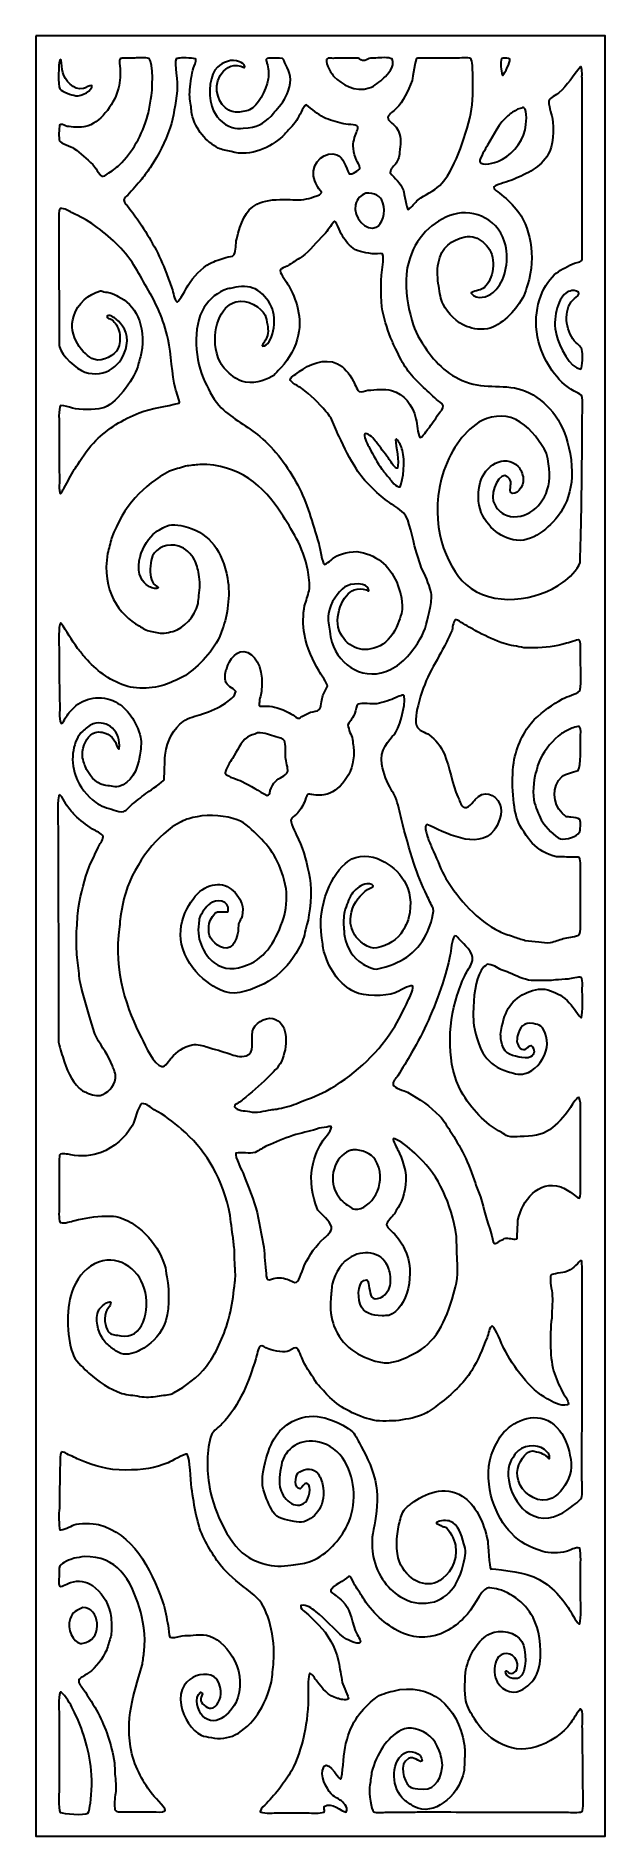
# Model space of a CAD drawing. Header units: centimetres. Extents: x 7.5 to 13.2, y -9 to 9.
import ezdxf

# ---------------------------------------------------------------- set-up
doc = ezdxf.new("R2010")
doc.units = ezdxf.units.CM
doc.header["$MEASUREMENT"] = 0
doc.layers.add('layer 1', color=7, linetype='Continuous')

msp = doc.modelspace()

# ---------------------------------------------------------------- linework, layer by layer
at = {"layer": 'layer 1', "color": 250, "lineweight": 30}
for points, knots in [([(7.53544, 9.00077), (7.53544, 9.00077), (13.22824, 9.00077), (13.22824, 9.00077), (13.22824, 9.00077), (13.22824, 9.00077), (13.22824, -9.00021), (13.22824, -9.00021), (13.22824, -9.00021), (13.22824, -9.00021), (7.53544, -9.00021), (7.53544, -9.00021), (7.53544, -9.00021), (7.53544, -9.00021), (7.53544, 9.00077), (7.53544, 9.00077)], [0, 0, 0, 0, 0.2, 0.2, 0.2, 0.2, 0.4, 0.4, 0.4, 0.4, 0.6, 0.6, 0.6, 0.6, 1, 1, 1, 1]), ([(7.77497, 8.76612), (7.77883, 8.76435), (7.78268, 8.76253), (7.7866, 8.76072), (7.7866, 8.76072), (7.79363, 8.72562), (7.79207, 8.66919), (7.80246, 8.63522), (7.80246, 8.63522), (7.82611, 8.55856), (7.90992, 8.45262), (8.00979, 8.47565), (8.00979, 8.47565), (8.03624, 8.48177), (8.07028, 8.51038), (8.09536, 8.50611), (8.09536, 8.50611), (8.10356, 8.45987), (7.99099, 8.39248), (7.93444, 8.40388), (7.93444, 8.40388), (7.8898, 8.4129), (7.79682, 8.43814), (7.77497, 8.47207), (7.77497, 8.47207), (7.75449, 8.50384), (7.75936, 8.73054), (7.77497, 8.76612)], [0, 0, 0, 0, 0.125, 0.125, 0.125, 0.125, 0.25, 0.25, 0.25, 0.25, 0.375, 0.375, 0.375, 0.375, 0.5, 0.5, 0.5, 0.5, 0.625, 0.625, 0.625, 0.625, 0.75, 0.75, 0.75, 0.75, 1, 1, 1, 1]), ([(8.40555, 8.78045), (8.44466, 8.77991), (8.48387, 8.77931), (8.52297, 8.77867), (8.52297, 8.77867), (8.56354, 8.78608), (8.62832, 8.78617), (8.6665, 8.77693), (8.6665, 8.77693), (8.71159, 8.73513), (8.7036, 8.44939), (8.6853, 8.36804), (8.6853, 8.36804), (8.67369, 8.31625), (8.6689, 8.26272), (8.65488, 8.2138), (8.65488, 8.2138), (8.59439, 8.0027), (8.50171, 7.83741), (8.37079, 7.71356), (8.37079, 7.71356), (8.33255, 7.67741), (8.29318, 7.64865), (8.24755, 7.62029), (8.24755, 7.62029), (8.23546, 7.6128), (8.21138, 7.59123), (8.19531, 7.59878), (8.19531, 7.59878), (8.1709, 7.61162), (8.1273, 7.69048), (8.10256, 7.71534), (8.10256, 7.71534), (8.04287, 7.77497), (7.9833, 7.82611), (7.91413, 7.87673), (7.91413, 7.87673), (7.88815, 7.89568), (7.78368, 7.93068), (7.77205, 7.95207), (7.77205, 7.95207), (7.76004, 7.97424), (7.76703, 8.08142), (7.77205, 8.10986), (7.77205, 8.10986), (7.77446, 8.11224), (7.77693, 8.11459), (7.77936, 8.11696), (7.77936, 8.11696), (7.80942, 8.11656), (7.82508, 8.10313), (7.84894, 8.09727), (7.84894, 8.09727), (7.88684, 8.08787), (7.98906, 8.086), (8.03156, 8.09549), (8.03156, 8.09549), (8.17481, 8.12754), (8.30658, 8.30397), (8.35478, 8.45768), (8.35478, 8.45768), (8.37314, 8.51602), (8.3842, 8.59724), (8.37653, 8.67472), (8.37653, 8.67472), (8.37386, 8.70192), (8.36609, 8.76358), (8.37801, 8.7733), (8.37801, 8.7733), (8.38468, 8.77878), (8.3969, 8.77634), (8.40555, 8.78045)], [0, 0, 0, 0, 0.05263158, 0.05263158, 0.05263158, 0.05263158, 0.10526316, 0.10526316, 0.10526316, 0.10526316, 0.15789474, 0.15789474, 0.15789474, 0.15789474, 0.21052632, 0.21052632, 0.21052632, 0.21052632, 0.26315789, 0.26315789, 0.26315789, 0.26315789, 0.31578947, 0.31578947, 0.31578947, 0.31578947, 0.36842105, 0.36842105, 0.36842105, 0.36842105, 0.42105263, 0.42105263, 0.42105263, 0.42105263, 0.47368421, 0.47368421, 0.47368421, 0.47368421, 0.52631579, 0.52631579, 0.52631579, 0.52631579, 0.57894737, 0.57894737, 0.57894737, 0.57894737, 0.63157895, 0.63157895, 0.63157895, 0.63157895, 0.68421053, 0.68421053, 0.68421053, 0.68421053, 0.73684211, 0.73684211, 0.73684211, 0.73684211, 0.78947368, 0.78947368, 0.78947368, 0.78947368, 0.84210526, 0.84210526, 0.84210526, 0.84210526, 0.89473684, 0.89473684, 0.89473684, 0.89473684, 1, 1, 1, 1]), ([(8.97381, 8.78045), (9.00567, 8.78123), (9.1304, 8.78411), (9.13616, 8.7679), (9.13616, 8.7679), (9.14226, 8.75082), (9.1154, 8.69552), (9.11153, 8.68363), (9.11153, 8.68363), (9.08985, 8.6169), (9.0863, 8.54247), (9.07529, 8.46132), (9.07529, 8.46132), (9.06735, 8.40293), (9.07851, 8.33517), (9.08686, 8.29095), (9.08686, 8.29095), (9.0893, 8.2682), (9.09173, 8.24554), (9.09411, 8.22282), (9.09411, 8.22282), (9.1331, 8.06203), (9.23902, 7.94213), (9.35938, 7.88026), (9.35938, 7.88026), (9.39727, 7.8608), (9.44367, 7.85693), (9.48694, 7.84443), (9.48694, 7.84443), (9.69025, 7.78577), (9.88413, 7.89331), (10.00018, 7.99503), (10.00018, 7.99503), (10.0277, 8.02432), (10.05525, 8.05363), (10.08279, 8.08291), (10.08279, 8.08291), (10.12326, 8.1233), (10.16086, 8.18666), (10.19, 8.24072), (10.19, 8.24072), (10.20281, 8.26441), (10.21466, 8.30794), (10.24223, 8.31243), (10.24223, 8.31243), (10.29739, 8.26938), (10.35002, 8.22019), (10.41469, 8.18695), (10.41469, 8.18695), (10.47043, 8.15837), (10.53694, 8.14287), (10.59738, 8.12415), (10.59738, 8.12415), (10.63311, 8.1131), (10.74109, 8.12262), (10.75394, 8.09192), (10.75394, 8.09192), (10.76385, 8.0693), (10.74627, 8.0516), (10.7409, 8.03631), (10.7409, 8.03631), (10.72688, 7.99648), (10.70139, 7.93702), (10.71049, 7.87488), (10.71049, 7.87488), (10.71691, 7.83095), (10.72544, 7.79108), (10.7409, 7.75834), (10.7409, 7.75834), (10.75226, 7.73433), (10.77405, 7.71142), (10.77569, 7.67768), (10.77569, 7.67768), (10.76499, 7.65438), (10.69703, 7.61377), (10.66988, 7.62209), (10.66988, 7.62209), (10.63087, 7.69008), (10.61727, 7.78603), (10.54667, 7.81392), (10.54667, 7.81392), (10.43871, 7.85658), (10.28909, 7.74714), (10.31322, 7.60052), (10.31322, 7.60052), (10.32509, 7.5291), (10.35626, 7.48164), (10.39155, 7.43914), (10.39155, 7.43914), (10.39105, 7.43562), (10.3906, 7.43199), (10.3901, 7.42844), (10.3901, 7.42844), (10.37901, 7.4052), (10.31317, 7.39355), (10.28714, 7.38357), (10.28714, 7.38357), (10.23789, 7.36472), (10.14307, 7.35375), (10.07985, 7.36563), (10.07985, 7.36563), (10.0567, 7.36563), (10.03349, 7.36563), (10.01028, 7.36563), (10.01028, 7.36563), (9.91116, 7.36563), (9.81875, 7.35679), (9.74648, 7.31902), (9.74648, 7.31902), (9.6269, 7.25666), (9.58223, 7.13463), (9.54347, 6.97113), (9.54347, 6.97113), (9.531, 6.91833), (9.53931, 6.85455), (9.51739, 6.81517), (9.51739, 6.81517), (9.50241, 6.78812), (9.46455, 6.79572), (9.43481, 6.78645), (9.43481, 6.78645), (9.3811, 6.76976), (9.3238, 6.75204), (9.27532, 6.72549), (9.27532, 6.72549), (9.19897, 6.68366), (9.10319, 6.5894), (9.05787, 6.50847), (9.05787, 6.50847), (9.03822, 6.47346), (8.97288, 6.3529), (8.94628, 6.33814), (8.94628, 6.33814), (8.91575, 6.36887), (8.91113, 6.43206), (8.8941, 6.4798), (8.8941, 6.4798), (8.8762, 6.5282), (8.85827, 6.57661), (8.84042, 6.62505), (8.84042, 6.62505), (8.77295, 6.81414), (8.67386, 6.98022), (8.57518, 7.13256), (8.57518, 7.13256), (8.53702, 7.18516), (8.49877, 7.23776), (8.46065, 7.29035), (8.46065, 7.29035), (8.44545, 7.30916), (8.41587, 7.32826), (8.41424, 7.36208), (8.41424, 7.36208), (8.42334, 7.38396), (8.4384, 7.3942), (8.45341, 7.40866), (8.45341, 7.40866), (8.50026, 7.46191), (8.5471, 7.51506), (8.594, 7.5683), (8.594, 7.5683), (8.62543, 7.61134), (8.65684, 7.6544), (8.68821, 7.6974), (8.68821, 7.6974), (8.76163, 7.8131), (8.8293, 7.93888), (8.87812, 8.08474), (8.87812, 8.08474), (8.91472, 8.19401), (8.92834, 8.31766), (8.94628, 8.45231), (8.94628, 8.45231), (8.95821, 8.54194), (8.91528, 8.72394), (8.93756, 8.7733), (8.93756, 8.7733), (8.94963, 8.77573), (8.96175, 8.77811), (8.97381, 8.78045)], [0, 0, 0, 0, 0.02173913, 0.02173913, 0.02173913, 0.02173913, 0.04347826, 0.04347826, 0.04347826, 0.04347826, 0.06521739, 0.06521739, 0.06521739, 0.06521739, 0.08695652, 0.08695652, 0.08695652, 0.08695652, 0.10869565, 0.10869565, 0.10869565, 0.10869565, 0.13043478, 0.13043478, 0.13043478, 0.13043478, 0.15217391, 0.15217391, 0.15217391, 0.15217391, 0.17391304, 0.17391304, 0.17391304, 0.17391304, 0.19565217, 0.19565217, 0.19565217, 0.19565217, 0.2173913, 0.2173913, 0.2173913, 0.2173913, 0.23913043, 0.23913043, 0.23913043, 0.23913043, 0.26086957, 0.26086957, 0.26086957, 0.26086957, 0.2826087, 0.2826087, 0.2826087, 0.2826087, 0.30434783, 0.30434783, 0.30434783, 0.30434783, 0.32608696, 0.32608696, 0.32608696, 0.32608696, 0.34782609, 0.34782609, 0.34782609, 0.34782609, 0.36956522, 0.36956522, 0.36956522, 0.36956522, 0.39130435, 0.39130435, 0.39130435, 0.39130435, 0.41304348, 0.41304348, 0.41304348, 0.41304348, 0.43478261, 0.43478261, 0.43478261, 0.43478261, 0.45652174, 0.45652174, 0.45652174, 0.45652174, 0.47826087, 0.47826087, 0.47826087, 0.47826087, 0.5, 0.5, 0.5, 0.5, 0.52173913, 0.52173913, 0.52173913, 0.52173913, 0.54347826, 0.54347826, 0.54347826, 0.54347826, 0.56521739, 0.56521739, 0.56521739, 0.56521739, 0.58695652, 0.58695652, 0.58695652, 0.58695652, 0.60869565, 0.60869565, 0.60869565, 0.60869565, 0.63043478, 0.63043478, 0.63043478, 0.63043478, 0.65217391, 0.65217391, 0.65217391, 0.65217391, 0.67391304, 0.67391304, 0.67391304, 0.67391304, 0.69565217, 0.69565217, 0.69565217, 0.69565217, 0.7173913, 0.7173913, 0.7173913, 0.7173913, 0.73913043, 0.73913043, 0.73913043, 0.73913043, 0.76086957, 0.76086957, 0.76086957, 0.76086957, 0.7826087, 0.7826087, 0.7826087, 0.7826087, 0.80434783, 0.80434783, 0.80434783, 0.80434783, 0.82608696, 0.82608696, 0.82608696, 0.82608696, 0.84782609, 0.84782609, 0.84782609, 0.84782609, 0.86956522, 0.86956522, 0.86956522, 0.86956522, 0.89130435, 0.89130435, 0.89130435, 0.89130435, 0.91304348, 0.91304348, 0.91304348, 0.91304348, 0.93478261, 0.93478261, 0.93478261, 0.93478261, 0.95652174, 0.95652174, 0.95652174, 0.95652174, 1, 1, 1, 1]), ([(9.88851, 8.78045), (9.92569, 8.77931), (9.96292, 8.77811), (10.00018, 8.77693), (10.00018, 8.77693), (10.01844, 8.76767), (10.02044, 8.73713), (10.0306, 8.7177), (10.0306, 8.7177), (10.07749, 8.62793), (10.10277, 8.57157), (10.05959, 8.44877), (10.05959, 8.44877), (10.03375, 8.37545), (9.98176, 8.3042), (9.93347, 8.25685), (9.93347, 8.25685), (9.91803, 8.23772), (9.90252, 8.21861), (9.88706, 8.19953), (9.88706, 8.19953), (9.80752, 8.12149), (9.75001, 8.08299), (9.60873, 8.07759), (9.60873, 8.07759), (9.57333, 8.07621), (9.53045, 8.07362), (9.49859, 8.08474), (9.49859, 8.08474), (9.40268, 8.11824), (9.3294, 8.19069), (9.29421, 8.2999), (9.29421, 8.2999), (9.25176, 8.43125), (9.27866, 8.62339), (9.35073, 8.689), (9.35073, 8.689), (9.40036, 8.73427), (9.49495, 8.78127), (9.57107, 8.74283), (9.57107, 8.74283), (9.5911, 8.7327), (9.62176, 8.7223), (9.6247, 8.69264), (9.6247, 8.69264), (9.62375, 8.69087), (9.62274, 8.689), (9.62182, 8.68721), (9.62182, 8.68721), (9.62037, 8.68667), (9.61888, 8.68601), (9.61742, 8.68548), (9.61742, 8.68548), (9.6063, 8.69021), (9.59518, 8.69502), (9.58409, 8.69976), (9.58409, 8.69976), (9.48358, 8.72772), (9.41561, 8.6685), (9.37826, 8.6047), (9.37826, 8.6047), (9.30006, 8.47126), (9.36966, 8.30642), (9.46376, 8.25862), (9.46376, 8.25862), (9.50425, 8.23816), (9.56028, 8.23404), (9.60583, 8.24609), (9.60583, 8.24609), (9.6296, 8.25245), (9.65264, 8.2518), (9.6725, 8.26224), (9.6725, 8.26224), (9.75667, 8.30633), (9.83672, 8.44794), (9.85952, 8.57245), (9.85952, 8.57245), (9.86931, 8.62597), (9.85614, 8.68493), (9.84652, 8.72848), (9.84652, 8.72848), (9.84391, 8.74001), (9.83561, 8.75227), (9.83923, 8.76612), (9.83923, 8.76612), (9.84727, 8.78491), (9.87143, 8.77297), (9.88851, 8.78045)], [0, 0, 0, 0, 0.04347826, 0.04347826, 0.04347826, 0.04347826, 0.08695652, 0.08695652, 0.08695652, 0.08695652, 0.13043478, 0.13043478, 0.13043478, 0.13043478, 0.17391304, 0.17391304, 0.17391304, 0.17391304, 0.2173913, 0.2173913, 0.2173913, 0.2173913, 0.26086957, 0.26086957, 0.26086957, 0.26086957, 0.30434783, 0.30434783, 0.30434783, 0.30434783, 0.34782609, 0.34782609, 0.34782609, 0.34782609, 0.39130435, 0.39130435, 0.39130435, 0.39130435, 0.43478261, 0.43478261, 0.43478261, 0.43478261, 0.47826087, 0.47826087, 0.47826087, 0.47826087, 0.52173913, 0.52173913, 0.52173913, 0.52173913, 0.56521739, 0.56521739, 0.56521739, 0.56521739, 0.60869565, 0.60869565, 0.60869565, 0.60869565, 0.65217391, 0.65217391, 0.65217391, 0.65217391, 0.69565217, 0.69565217, 0.69565217, 0.69565217, 0.73913043, 0.73913043, 0.73913043, 0.73913043, 0.7826087, 0.7826087, 0.7826087, 0.7826087, 0.82608696, 0.82608696, 0.82608696, 0.82608696, 0.86956522, 0.86956522, 0.86956522, 0.86956522, 0.91304348, 0.91304348, 0.91304348, 0.91304348, 1, 1, 1, 1]), ([(10.53216, 8.78045), (10.60753, 8.77991), (10.68289, 8.77931), (10.75833, 8.77867), (10.75833, 8.77867), (10.78025, 8.77322), (10.79016, 8.75054), (10.82498, 8.75719), (10.82498, 8.75719), (10.85051, 8.762), (10.86296, 8.77571), (10.883, 8.78045), (10.883, 8.78045), (10.90083, 8.77991), (10.9187, 8.77931), (10.93659, 8.77867), (10.93659, 8.77867), (10.97929, 8.786), (11.06185, 8.78838), (11.09896, 8.77154), (11.09896, 8.77154), (11.13034, 8.68871), (11.04929, 8.61526), (11.01637, 8.58324), (11.01637, 8.58324), (10.97549, 8.54348), (10.92644, 8.50046), (10.86989, 8.48097), (10.86989, 8.48097), (10.73149, 8.43338), (10.5891, 8.52235), (10.51913, 8.59217), (10.51913, 8.59217), (10.49983, 8.61143), (10.42775, 8.71857), (10.44227, 8.76435), (10.44227, 8.76435), (10.45475, 8.79392), (10.50528, 8.76828), (10.53216, 8.78045)], [0, 0, 0, 0, 0.09090909, 0.09090909, 0.09090909, 0.09090909, 0.18181818, 0.18181818, 0.18181818, 0.18181818, 0.27272727, 0.27272727, 0.27272727, 0.27272727, 0.36363636, 0.36363636, 0.36363636, 0.36363636, 0.45454545, 0.45454545, 0.45454545, 0.45454545, 0.54545455, 0.54545455, 0.54545455, 0.54545455, 0.63636364, 0.63636364, 0.63636364, 0.63636364, 0.72727273, 0.72727273, 0.72727273, 0.72727273, 0.81818182, 0.81818182, 0.81818182, 0.81818182, 1, 1, 1, 1]), ([(11.38456, 8.78045), (11.50385, 8.77991), (11.62321, 8.77931), (11.7426, 8.77867), (11.7426, 8.77867), (11.77095, 8.7788), (11.86355, 8.79085), (11.88174, 8.77509), (11.88174, 8.77509), (11.90396, 8.75591), (11.90322, 8.66457), (11.90495, 8.6155), (11.90495, 8.6155), (11.90948, 8.48667), (11.91038, 8.33267), (11.88608, 8.22636), (11.88608, 8.22636), (11.82915, 7.97721), (11.71655, 7.64478), (11.5744, 7.50547), (11.5744, 7.50547), (11.51315, 7.44543), (11.42842, 7.41637), (11.35985, 7.36382), (11.35985, 7.36382), (11.32467, 7.33684), (11.29788, 7.28627), (11.25696, 7.26701), (11.25696, 7.26701), (11.24578, 7.27849), (11.22071, 7.42628), (11.21056, 7.4553), (11.21056, 7.4553), (11.18256, 7.53566), (11.12449, 7.575), (11.0787, 7.63281), (11.0787, 7.63281), (11.07967, 7.67478), (11.1214, 7.70279), (11.13812, 7.72965), (11.13812, 7.72965), (11.17515, 7.78933), (11.16812, 7.8062), (11.18012, 7.89645), (11.18012, 7.89645), (11.18113, 7.92212), (11.18209, 7.94788), (11.183, 7.97353), (11.183, 7.97353), (11.17305, 8.03733), (11.14818, 8.08238), (11.11342, 8.11522), (11.11342, 8.11522), (11.09363, 8.13391), (11.05743, 8.15122), (11.054, 8.18875), (11.054, 8.18875), (11.07084, 8.22407), (11.11471, 8.24789), (11.13959, 8.27475), (11.13959, 8.27475), (11.20582, 8.34672), (11.2621, 8.44742), (11.29751, 8.55633), (11.29751, 8.55633), (11.30869, 8.59062), (11.32654, 8.76576), (11.34397, 8.77693), (11.34397, 8.77693), (11.35744, 8.77811), (11.37096, 8.77931), (11.38456, 8.78045)], [0, 0, 0, 0, 0.05263158, 0.05263158, 0.05263158, 0.05263158, 0.10526316, 0.10526316, 0.10526316, 0.10526316, 0.15789474, 0.15789474, 0.15789474, 0.15789474, 0.21052632, 0.21052632, 0.21052632, 0.21052632, 0.26315789, 0.26315789, 0.26315789, 0.26315789, 0.31578947, 0.31578947, 0.31578947, 0.31578947, 0.36842105, 0.36842105, 0.36842105, 0.36842105, 0.42105263, 0.42105263, 0.42105263, 0.42105263, 0.47368421, 0.47368421, 0.47368421, 0.47368421, 0.52631579, 0.52631579, 0.52631579, 0.52631579, 0.57894737, 0.57894737, 0.57894737, 0.57894737, 0.63157895, 0.63157895, 0.63157895, 0.63157895, 0.68421053, 0.68421053, 0.68421053, 0.68421053, 0.73684211, 0.73684211, 0.73684211, 0.73684211, 0.78947368, 0.78947368, 0.78947368, 0.78947368, 0.84210526, 0.84210526, 0.84210526, 0.84210526, 0.89473684, 0.89473684, 0.89473684, 0.89473684, 1, 1, 1, 1]), ([(12.98201, 8.69264), (12.98495, 8.69264), (12.98778, 8.69264), (12.9907, 8.69264), (12.9907, 8.69264), (13.00343, 8.65727), (12.99497, 8.60695), (12.99939, 8.5599), (12.99939, 8.5599), (12.99939, 8.4314), (12.99939, 8.30288), (12.99939, 8.17438), (12.99939, 8.17438), (12.99939, 7.87493), (12.99939, 7.57546), (12.99939, 7.27604), (12.99939, 7.27604), (12.99939, 7.15707), (12.99939, 7.0381), (12.99939, 6.91916), (12.99939, 6.91916), (12.99939, 6.86692), (13.00536, 6.79989), (12.99649, 6.75417), (12.99649, 6.75417), (12.97028, 6.73344), (12.93124, 6.7364), (12.89936, 6.72006), (12.89936, 6.72006), (12.83611, 6.68778), (12.77223, 6.65798), (12.72106, 6.61069), (12.72106, 6.61069), (12.59728, 6.49624), (12.50264, 6.26502), (12.55296, 5.99203), (12.55296, 5.99203), (12.57562, 5.86861), (12.62711, 5.76403), (12.6819, 5.67822), (12.6819, 5.67822), (12.72779, 5.60649), (12.80779, 5.51976), (12.87472, 5.4756), (12.87472, 5.4756), (12.89799, 5.46025), (12.98711, 5.42112), (12.99649, 5.3985), (12.99649, 5.3985), (13.00939, 5.36653), (13.00085, 5.23306), (13.00085, 5.18333), (13.00085, 5.18333), (12.99748, 4.77369), (12.99757, 4.36798), (12.98495, 3.95853), (12.98495, 3.95853), (12.983, 3.88381), (12.98104, 3.8091), (12.97912, 3.73439), (12.97912, 3.73439), (12.95409, 3.66228), (12.86597, 3.57912), (12.81095, 3.53897), (12.81095, 3.53897), (12.54707, 3.34629), (12.09372, 3.28514), (11.83972, 3.51382), (11.83972, 3.51382), (11.62619, 3.7061), (11.47819, 4.12466), (11.5904, 4.56643), (11.5904, 4.56643), (11.6515, 4.80701), (11.77646, 4.99608), (11.93543, 5.11694), (11.93543, 5.11694), (12.01041, 5.17399), (12.16457, 5.22736), (12.28617, 5.1851), (12.28617, 5.1851), (12.41989, 5.13871), (12.51734, 5.03322), (12.59206, 4.91252), (12.59206, 4.91252), (12.6085, 4.88594), (12.6314, 4.85865), (12.64137, 4.82473), (12.64137, 4.82473), (12.72302, 4.54626), (12.64029, 4.33542), (12.47755, 4.2365), (12.47755, 4.2365), (12.40736, 4.19378), (12.29853, 4.17415), (12.21667, 4.21854), (12.21667, 4.21854), (12.17237, 4.24258), (12.12684, 4.29063), (12.11079, 4.34951), (12.11079, 4.34951), (12.08477, 4.44474), (12.17292, 4.66171), (12.25719, 4.58976), (12.25719, 4.58976), (12.30812, 4.54626), (12.27084, 4.50681), (12.28326, 4.43912), (12.28326, 4.43912), (12.336, 4.38799), (12.41797, 4.49572), (12.41084, 4.57365), (12.41084, 4.57365), (12.40643, 4.62155), (12.38332, 4.67143), (12.3587, 4.6956), (12.3587, 4.6956), (12.21941, 4.8318), (12.02151, 4.69867), (11.98031, 4.53596), (11.98031, 4.53596), (11.91041, 4.25996), (12.04772, 4.0968), (12.1905, 4.00878), (12.1905, 4.00878), (12.25436, 3.96938), (12.35764, 3.94043), (12.45003, 3.96756), (12.45003, 3.96756), (12.54418, 3.99516), (12.61643, 4.05221), (12.6819, 4.11461), (12.6819, 4.11461), (12.83525, 4.26049), (12.94025, 4.48287), (12.87907, 4.82473), (12.87907, 4.82473), (12.82441, 5.1303), (12.68103, 5.32134), (12.46884, 5.43255), (12.46884, 5.43255), (12.27722, 5.53305), (12.06802, 5.46819), (11.87165, 5.52944), (11.87165, 5.52944), (11.67444, 5.59089), (11.53484, 5.72249), (11.4251, 5.89165), (11.4251, 5.89165), (11.35121, 6.00564), (11.31801, 6.06112), (11.28163, 6.2108), (11.28163, 6.2108), (11.25176, 6.33363), (11.21857, 6.52177), (11.24973, 6.68066), (11.24973, 6.68066), (11.30212, 6.9483), (11.4701, 7.12493), (11.67444, 7.20427), (11.67444, 7.20427), (11.87575, 7.28235), (12.1402, 7.19848), (12.22386, 6.94249), (12.22386, 6.94249), (12.27598, 6.78303), (12.23022, 6.55947), (12.14851, 6.47799), (12.14851, 6.47799), (12.13595, 6.46368), (12.12338, 6.4493), (12.11079, 6.43494), (12.11079, 6.43494), (12.05174, 6.39005), (11.94533, 6.35515), (11.88753, 6.42958), (11.88753, 6.42958), (11.88753, 6.43021), (11.88753, 6.43076), (11.88753, 6.43139), (11.88753, 6.43139), (11.90145, 6.44658), (11.9814, 6.45918), (12.00494, 6.47449), (12.00494, 6.47449), (12.09624, 6.53357), (12.14904, 6.73674), (12.07166, 6.86538), (12.07166, 6.86538), (12.03913, 6.91937), (11.9843, 6.96519), (11.92671, 6.98725), (11.92671, 6.98725), (11.90205, 6.99675), (11.85585, 6.99667), (11.82809, 6.99087), (11.82809, 6.99087), (11.68949, 6.96193), (11.59384, 6.88944), (11.56139, 6.73088), (11.56139, 6.73088), (11.54627, 6.65695), (11.55226, 6.5695), (11.56431, 6.49954), (11.56431, 6.49954), (11.57593, 6.43158), (11.58397, 6.37021), (11.6092, 6.31842), (11.6092, 6.31842), (11.65744, 6.21962), (11.74764, 6.13473), (11.84409, 6.09603), (11.84409, 6.09603), (11.90274, 6.07249), (12.00626, 6.05405), (12.08037, 6.0799), (12.08037, 6.0799), (12.21705, 6.12765), (12.34761, 6.26873), (12.41519, 6.40272), (12.41519, 6.40272), (12.43191, 6.43579), (12.441, 6.47364), (12.45293, 6.5121), (12.45293, 6.5121), (12.5431, 6.80351), (12.47875, 7.09942), (12.33985, 7.27064), (12.33985, 7.27064), (12.28987, 7.33215), (12.23185, 7.38091), (12.17165, 7.4302), (12.17165, 7.4302), (12.15422, 7.44448), (12.11129, 7.45979), (12.11516, 7.49292), (12.11516, 7.49292), (12.1733, 7.52625), (12.24577, 7.53785), (12.31225, 7.56648), (12.31225, 7.56648), (12.45073, 7.62619), (12.58196, 7.68409), (12.66017, 7.81754), (12.66017, 7.81754), (12.70458, 7.89319), (12.72351, 8.06526), (12.69791, 8.19048), (12.69791, 8.19048), (12.69255, 8.21659), (12.65962, 8.32737), (12.66603, 8.35368), (12.66603, 8.35368), (12.67266, 8.3812), (12.7449, 8.41447), (12.76605, 8.43255), (12.76605, 8.43255), (12.85626, 8.51005), (12.90706, 8.60079), (12.98201, 8.69264)], [0, 0, 0, 0, 0.01515152, 0.01515152, 0.01515152, 0.01515152, 0.03030303, 0.03030303, 0.03030303, 0.03030303, 0.04545455, 0.04545455, 0.04545455, 0.04545455, 0.06060606, 0.06060606, 0.06060606, 0.06060606, 0.07575758, 0.07575758, 0.07575758, 0.07575758, 0.09090909, 0.09090909, 0.09090909, 0.09090909, 0.10606061, 0.10606061, 0.10606061, 0.10606061, 0.12121212, 0.12121212, 0.12121212, 0.12121212, 0.13636364, 0.13636364, 0.13636364, 0.13636364, 0.15151515, 0.15151515, 0.15151515, 0.15151515, 0.16666667, 0.16666667, 0.16666667, 0.16666667, 0.18181818, 0.18181818, 0.18181818, 0.18181818, 0.1969697, 0.1969697, 0.1969697, 0.1969697, 0.21212121, 0.21212121, 0.21212121, 0.21212121, 0.22727273, 0.22727273, 0.22727273, 0.22727273, 0.24242424, 0.24242424, 0.24242424, 0.24242424, 0.25757576, 0.25757576, 0.25757576, 0.25757576, 0.27272727, 0.27272727, 0.27272727, 0.27272727, 0.28787879, 0.28787879, 0.28787879, 0.28787879, 0.3030303, 0.3030303, 0.3030303, 0.3030303, 0.31818182, 0.31818182, 0.31818182, 0.31818182, 0.33333333, 0.33333333, 0.33333333, 0.33333333, 0.34848485, 0.34848485, 0.34848485, 0.34848485, 0.36363636, 0.36363636, 0.36363636, 0.36363636, 0.37878788, 0.37878788, 0.37878788, 0.37878788, 0.39393939, 0.39393939, 0.39393939, 0.39393939, 0.40909091, 0.40909091, 0.40909091, 0.40909091, 0.42424242, 0.42424242, 0.42424242, 0.42424242, 0.43939394, 0.43939394, 0.43939394, 0.43939394, 0.45454545, 0.45454545, 0.45454545, 0.45454545, 0.46969697, 0.46969697, 0.46969697, 0.46969697, 0.48484848, 0.48484848, 0.48484848, 0.48484848, 0.5, 0.5, 0.5, 0.5, 0.51515152, 0.51515152, 0.51515152, 0.51515152, 0.53030303, 0.53030303, 0.53030303, 0.53030303, 0.54545455, 0.54545455, 0.54545455, 0.54545455, 0.56060606, 0.56060606, 0.56060606, 0.56060606, 0.57575758, 0.57575758, 0.57575758, 0.57575758, 0.59090909, 0.59090909, 0.59090909, 0.59090909, 0.60606061, 0.60606061, 0.60606061, 0.60606061, 0.62121212, 0.62121212, 0.62121212, 0.62121212, 0.63636364, 0.63636364, 0.63636364, 0.63636364, 0.65151515, 0.65151515, 0.65151515, 0.65151515, 0.66666667, 0.66666667, 0.66666667, 0.66666667, 0.68181818, 0.68181818, 0.68181818, 0.68181818, 0.6969697, 0.6969697, 0.6969697, 0.6969697, 0.71212121, 0.71212121, 0.71212121, 0.71212121, 0.72727273, 0.72727273, 0.72727273, 0.72727273, 0.74242424, 0.74242424, 0.74242424, 0.74242424, 0.75757576, 0.75757576, 0.75757576, 0.75757576, 0.77272727, 0.77272727, 0.77272727, 0.77272727, 0.78787879, 0.78787879, 0.78787879, 0.78787879, 0.8030303, 0.8030303, 0.8030303, 0.8030303, 0.81818182, 0.81818182, 0.81818182, 0.81818182, 0.83333333, 0.83333333, 0.83333333, 0.83333333, 0.84848485, 0.84848485, 0.84848485, 0.84848485, 0.86363636, 0.86363636, 0.86363636, 0.86363636, 0.87878788, 0.87878788, 0.87878788, 0.87878788, 0.89393939, 0.89393939, 0.89393939, 0.89393939, 0.90909091, 0.90909091, 0.90909091, 0.90909091, 0.92424242, 0.92424242, 0.92424242, 0.92424242, 0.93939394, 0.93939394, 0.93939394, 0.93939394, 0.95454545, 0.95454545, 0.95454545, 0.95454545, 0.96969697, 0.96969697, 0.96969697, 0.96969697, 1, 1, 1, 1]), ([(12.20795, 8.77867), (12.23236, 8.77947), (12.26091, 8.78062), (12.27607, 8.76974), (12.27607, 8.76974), (12.28089, 8.73564), (12.22639, 8.62982), (12.20938, 8.61009), (12.20938, 8.61009), (12.20699, 8.61009), (12.20452, 8.61009), (12.20211, 8.61009), (12.20211, 8.61009), (12.20116, 8.61131), (12.20015, 8.6125), (12.19918, 8.61375), (12.19918, 8.61375), (12.19066, 8.65022), (12.17551, 8.73799), (12.19339, 8.7733), (12.19339, 8.7733), (12.19826, 8.77509), (12.20307, 8.77693), (12.20795, 8.77867)], [0, 0, 0, 0, 0.14285714, 0.14285714, 0.14285714, 0.14285714, 0.28571429, 0.28571429, 0.28571429, 0.28571429, 0.42857143, 0.42857143, 0.42857143, 0.42857143, 0.57142857, 0.57142857, 0.57142857, 0.57142857, 0.71428571, 0.71428571, 0.71428571, 0.71428571, 1, 1, 1, 1]), ([(12.4036, 8.28557), (12.40796, 8.28493), (12.4123, 8.28437), (12.41665, 8.28379), (12.41665, 8.28379), (12.45724, 8.25646), (12.43876, 8.11273), (12.42827, 8.06319), (12.42827, 8.06319), (12.39763, 7.91893), (12.27451, 7.79088), (12.16152, 7.74758), (12.16152, 7.74758), (12.13273, 7.73656), (11.99652, 7.69377), (11.97597, 7.74583), (11.97597, 7.74583), (11.97155, 7.77484), (12.03817, 7.88347), (12.05284, 7.909), (12.05284, 7.909), (12.11337, 8.01474), (12.17094, 8.12988), (12.25719, 8.20302), (12.25719, 8.20302), (12.28617, 8.22764), (12.32057, 8.25113), (12.35429, 8.26767), (12.35429, 8.26767), (12.3715, 8.27603), (12.38976, 8.27471), (12.4036, 8.28557)], [0, 0, 0, 0, 0.11111111, 0.11111111, 0.11111111, 0.11111111, 0.22222222, 0.22222222, 0.22222222, 0.22222222, 0.33333333, 0.33333333, 0.33333333, 0.33333333, 0.44444444, 0.44444444, 0.44444444, 0.44444444, 0.55555556, 0.55555556, 0.55555556, 0.55555556, 0.66666667, 0.66666667, 0.66666667, 0.66666667, 0.77777778, 0.77777778, 0.77777778, 0.77777778, 1, 1, 1, 1]), ([(10.8351, 7.4302), (10.92114, 7.43224), (10.98224, 7.40561), (11.00621, 7.33333), (11.00621, 7.33333), (11.03859, 7.23549), (10.99982, 7.11755), (10.93948, 7.08772), (10.93948, 7.08772), (10.83905, 7.03796), (10.70448, 7.19027), (10.73221, 7.31367), (10.73221, 7.31367), (10.74751, 7.38167), (10.78436, 7.4041), (10.8351, 7.4302)], [0, 0, 0, 0, 0.2, 0.2, 0.2, 0.2, 0.4, 0.4, 0.4, 0.4, 0.6, 0.6, 0.6, 0.6, 1, 1, 1, 1]), ([(7.77791, 7.27604), (7.82544, 7.27754), (7.85796, 7.25153), (7.89237, 7.23475), (7.89237, 7.23475), (7.97544, 7.19428), (8.05007, 7.15676), (8.12145, 7.10567), (8.12145, 7.10567), (8.26923, 6.99968), (8.41338, 6.87056), (8.51573, 6.70933), (8.51573, 6.70933), (8.56155, 6.63716), (8.60063, 6.56035), (8.64478, 6.48515), (8.64478, 6.48515), (8.73562, 6.33045), (8.80941, 6.17779), (8.85785, 5.96692), (8.85785, 5.96692), (8.89114, 5.82199), (8.89316, 5.61414), (8.93026, 5.47382), (8.93026, 5.47382), (8.93783, 5.44544), (8.97732, 5.34752), (8.96944, 5.33034), (8.96944, 5.33034), (8.83371, 5.2925), (8.69303, 5.28097), (8.56789, 5.23179), (8.56789, 5.23179), (8.40078, 5.16593), (8.25738, 5.07562), (8.13446, 4.95556), (8.13446, 4.95556), (8.06666, 4.88939), (8.00596, 4.80055), (7.95327, 4.71532), (7.95327, 4.71532), (7.93779, 4.69256), (7.92236, 4.66984), (7.90689, 4.64716), (7.90689, 4.64716), (7.87344, 4.58327), (7.83857, 4.52188), (7.80394, 4.46068), (7.80394, 4.46068), (7.7966, 4.4477), (7.79485, 4.43311), (7.78368, 4.42476), (7.78368, 4.42476), (7.78224, 4.42476), (7.78079, 4.42476), (7.77936, 4.42476), (7.77936, 4.42476), (7.77736, 4.42657), (7.77548, 4.42838), (7.7735, 4.43021), (7.7735, 4.43021), (7.76231, 4.49169), (7.77517, 4.57148), (7.7677, 4.63819), (7.7677, 4.63819), (7.7677, 4.78403), (7.7677, 4.92992), (7.7677, 5.07571), (7.7677, 5.07571), (7.7677, 5.13497), (7.75792, 5.2764), (7.78079, 5.30524), (7.78079, 5.30524), (7.82664, 5.30533), (7.86288, 5.28969), (7.89967, 5.2802), (7.89967, 5.2802), (7.97455, 5.26075), (8.11894, 5.25965), (8.19531, 5.27836), (8.19531, 5.27836), (8.3294, 5.31115), (8.50556, 5.55029), (8.55341, 5.69616), (8.55341, 5.69616), (8.56497, 5.73923), (8.57664, 5.78227), (8.58823, 5.8253), (8.58823, 5.8253), (8.6448, 6.11569), (8.51759, 6.32046), (8.35917, 6.39553), (8.35917, 6.39553), (8.33451, 6.40717), (8.30556, 6.42459), (8.27801, 6.43321), (8.27801, 6.43321), (8.25674, 6.43622), (8.23544, 6.43911), (8.21422, 6.44211), (8.21422, 6.44211), (8.20393, 6.44475), (8.19286, 6.45442), (8.17945, 6.45114), (8.17945, 6.45114), (8.06122, 6.42209), (7.95411, 6.32545), (7.91268, 6.20003), (7.91268, 6.20003), (7.84727, 6.00193), (8.00868, 5.80726), (8.11564, 5.76791), (8.11564, 5.76791), (8.20613, 5.73458), (8.32524, 5.81337), (8.35478, 5.87374), (8.35478, 5.87374), (8.37207, 5.90883), (8.38174, 5.98091), (8.36932, 6.03506), (8.36932, 6.03506), (8.35559, 6.09518), (8.33012, 6.13366), (8.29247, 6.1642), (8.29247, 6.1642), (8.27875, 6.17534), (8.23682, 6.17348), (8.24612, 6.20189), (8.24612, 6.20189), (8.2824, 6.2144), (8.31647, 6.18593), (8.33887, 6.16775), (8.33887, 6.16775), (8.39396, 6.12316), (8.46611, 6.03795), (8.44179, 5.906), (8.44179, 5.906), (8.40517, 5.7071), (8.23048, 5.57518), (8.02288, 5.64056), (8.02288, 5.64056), (7.94115, 5.66633), (7.79451, 5.80334), (7.76913, 5.89346), (7.76913, 5.89346), (7.7687, 5.91313), (7.76821, 5.93285), (7.7677, 5.95265), (7.7677, 5.95265), (7.76727, 6.03988), (7.76679, 6.12717), (7.76625, 6.21444), (7.76625, 6.21444), (7.7658, 6.41581), (7.76532, 6.61731), (7.76479, 6.81871), (7.76479, 6.81871), (7.76479, 6.91433), (7.76479, 7.00999), (7.76479, 7.10567), (7.76479, 7.10567), (7.76479, 7.15948), (7.76171, 7.22114), (7.76913, 7.26701), (7.76913, 7.26701), (7.77205, 7.27), (7.77497, 7.27296), (7.77791, 7.27604)], [0, 0, 0, 0, 0.02325581, 0.02325581, 0.02325581, 0.02325581, 0.04651163, 0.04651163, 0.04651163, 0.04651163, 0.06976744, 0.06976744, 0.06976744, 0.06976744, 0.09302326, 0.09302326, 0.09302326, 0.09302326, 0.11627907, 0.11627907, 0.11627907, 0.11627907, 0.13953488, 0.13953488, 0.13953488, 0.13953488, 0.1627907, 0.1627907, 0.1627907, 0.1627907, 0.18604651, 0.18604651, 0.18604651, 0.18604651, 0.20930233, 0.20930233, 0.20930233, 0.20930233, 0.23255814, 0.23255814, 0.23255814, 0.23255814, 0.25581395, 0.25581395, 0.25581395, 0.25581395, 0.27906977, 0.27906977, 0.27906977, 0.27906977, 0.30232558, 0.30232558, 0.30232558, 0.30232558, 0.3255814, 0.3255814, 0.3255814, 0.3255814, 0.34883721, 0.34883721, 0.34883721, 0.34883721, 0.37209302, 0.37209302, 0.37209302, 0.37209302, 0.39534884, 0.39534884, 0.39534884, 0.39534884, 0.41860465, 0.41860465, 0.41860465, 0.41860465, 0.44186047, 0.44186047, 0.44186047, 0.44186047, 0.46511628, 0.46511628, 0.46511628, 0.46511628, 0.48837209, 0.48837209, 0.48837209, 0.48837209, 0.51162791, 0.51162791, 0.51162791, 0.51162791, 0.53488372, 0.53488372, 0.53488372, 0.53488372, 0.55813953, 0.55813953, 0.55813953, 0.55813953, 0.58139535, 0.58139535, 0.58139535, 0.58139535, 0.60465116, 0.60465116, 0.60465116, 0.60465116, 0.62790698, 0.62790698, 0.62790698, 0.62790698, 0.65116279, 0.65116279, 0.65116279, 0.65116279, 0.6744186, 0.6744186, 0.6744186, 0.6744186, 0.69767442, 0.69767442, 0.69767442, 0.69767442, 0.72093023, 0.72093023, 0.72093023, 0.72093023, 0.74418605, 0.74418605, 0.74418605, 0.74418605, 0.76744186, 0.76744186, 0.76744186, 0.76744186, 0.79069767, 0.79069767, 0.79069767, 0.79069767, 0.81395349, 0.81395349, 0.81395349, 0.81395349, 0.8372093, 0.8372093, 0.8372093, 0.8372093, 0.86046512, 0.86046512, 0.86046512, 0.86046512, 0.88372093, 0.88372093, 0.88372093, 0.88372093, 0.90697674, 0.90697674, 0.90697674, 0.90697674, 0.93023256, 0.93023256, 0.93023256, 0.93023256, 0.95348837, 0.95348837, 0.95348837, 0.95348837, 1, 1, 1, 1]), ([(10.51913, 7.14506), (10.52247, 7.1445), (10.52589, 7.14388), (10.52921, 7.1433), (10.52921, 7.1433), (10.54714, 7.13195), (10.56704, 7.06838), (10.57855, 7.04467), (10.57855, 7.04467), (10.60556, 6.9888), (10.64467, 6.93098), (10.68724, 6.89404), (10.68724, 6.89404), (10.74907, 6.84043), (10.8071, 6.83971), (10.90033, 6.82233), (10.90033, 6.82233), (10.93484, 6.81584), (10.97184, 6.83089), (11.00328, 6.82233), (11.00328, 6.82233), (11.01493, 6.80004), (11.01008, 6.74646), (11.00473, 6.71469), (11.00473, 6.71469), (10.98105, 6.57479), (10.98575, 6.43423), (10.99455, 6.29332), (10.99455, 6.29332), (11.01476, 6.18027), (11.04686, 6.08226), (11.08154, 5.98665), (11.08154, 5.98665), (11.09847, 5.94961), (11.11538, 5.91256), (11.13231, 5.87551), (11.13231, 5.87551), (11.21377, 5.70111), (11.26124, 5.62912), (11.39466, 5.50252), (11.39466, 5.50252), (11.44399, 5.45713), (11.49324, 5.41168), (11.54251, 5.36618), (11.54251, 5.36618), (11.56148, 5.34931), (11.6003, 5.32949), (11.61066, 5.30347), (11.61066, 5.30347), (11.6152, 5.2729), (11.57795, 5.24403), (11.56575, 5.22458), (11.56575, 5.22458), (11.52536, 5.16026), (11.48317, 5.10008), (11.43673, 5.04346), (11.43673, 5.04346), (11.42117, 5.02451), (11.40188, 4.9879), (11.37584, 4.98427), (11.37584, 4.98427), (11.35131, 5.03151), (11.35116, 5.11424), (11.33667, 5.17254), (11.33667, 5.17254), (11.30097, 5.31672), (11.21554, 5.41781), (11.09313, 5.45589), (11.09313, 5.45589), (11.01957, 5.47877), (10.934, 5.45967), (10.85399, 5.45766), (10.85399, 5.45766), (10.82739, 5.45702), (10.79076, 5.43159), (10.76845, 5.44691), (10.76845, 5.44691), (10.74566, 5.46255), (10.72098, 5.53153), (10.70469, 5.55991), (10.70469, 5.55991), (10.66902, 5.62193), (10.61366, 5.6941), (10.55246, 5.72309), (10.55246, 5.72309), (10.41901, 5.7863), (10.26256, 5.71366), (10.16973, 5.64418), (10.16973, 5.64418), (10.15108, 5.63018), (10.08169, 5.5932), (10.07985, 5.56705), (10.07985, 5.56705), (10.07777, 5.53611), (10.17222, 5.49315), (10.19294, 5.47739), (10.19294, 5.47739), (10.2831, 5.40881), (10.36248, 5.33565), (10.43499, 5.24606), (10.43499, 5.24606), (10.45192, 5.22577), (10.46885, 5.20548), (10.48581, 5.1851), (10.48581, 5.1851), (10.51281, 5.12239), (10.53992, 5.0596), (10.56693, 4.99681), (10.56693, 4.99681), (10.62145, 4.88258), (10.67663, 4.7705), (10.7409, 4.66864), (10.7409, 4.66864), (10.81839, 4.54607), (10.94115, 4.4319), (11.05106, 4.34951), (11.05106, 4.34951), (11.10552, 4.30868), (11.16648, 4.27767), (11.21489, 4.22933), (11.21489, 4.22933), (11.27454, 4.16982), (11.30162, 3.95993), (11.33523, 3.85815), (11.33523, 3.85815), (11.35362, 3.80195), (11.37199, 3.74578), (11.3903, 3.68959), (11.3903, 3.68959), (11.42606, 3.60898), (11.46576, 3.53114), (11.48743, 3.43491), (11.48743, 3.43491), (11.49902, 3.38379), (11.48714, 3.32181), (11.47878, 3.28075), (11.47878, 3.28075), (11.45431, 3.16132), (11.43109, 3.05786), (11.3802, 2.97233), (11.3802, 2.97233), (11.30472, 2.84548), (11.20914, 2.72827), (11.08297, 2.66563), (11.08297, 2.66563), (10.82948, 2.53984), (10.57229, 2.69771), (10.49449, 2.9382), (10.49449, 2.9382), (10.48273, 2.97445), (10.48118, 3.00573), (10.47417, 3.04943), (10.47417, 3.04943), (10.4667, 3.09591), (10.4506, 3.16244), (10.46113, 3.22157), (10.46113, 3.22157), (10.48244, 3.34175), (10.55277, 3.43276), (10.62635, 3.49052), (10.62635, 3.49052), (10.67532, 3.529), (10.85951, 3.54668), (10.86699, 3.45468), (10.86699, 3.45468), (10.86555, 3.45407), (10.86414, 3.45346), (10.86269, 3.4529), (10.86269, 3.4529), (10.85439, 3.45093), (10.84776, 3.46106), (10.83944, 3.46367), (10.83944, 3.46367), (10.80179, 3.4754), (10.75333, 3.47324), (10.71915, 3.46183), (10.71915, 3.46183), (10.61119, 3.42593), (10.49849, 3.18742), (10.58293, 3.02429), (10.58293, 3.02429), (10.65752, 2.88009), (10.81259, 2.82033), (10.97721, 2.90234), (10.97721, 2.90234), (11.05353, 2.94043), (11.12091, 3.03358), (11.15693, 3.12112), (11.15693, 3.12112), (11.16854, 3.15578), (11.18012, 3.19046), (11.19176, 3.22514), (11.19176, 3.22514), (11.21295, 3.3342), (11.18313, 3.43164), (11.15693, 3.5049), (11.15693, 3.5049), (11.0916, 3.68735), (10.96106, 3.80315), (10.77714, 3.84023), (10.77714, 3.84023), (10.69374, 3.85704), (10.56952, 3.8209), (10.52348, 3.78818), (10.52348, 3.78818), (10.50601, 3.77582), (10.43529, 3.71288), (10.42054, 3.71646), (10.42054, 3.71646), (10.3996, 3.72562), (10.37546, 3.88908), (10.36403, 3.92632), (10.36403, 3.92632), (10.30074, 4.13124), (10.24707, 4.33773), (10.15528, 4.50729), (10.15528, 4.50729), (10.05191, 4.69806), (9.92922, 4.8669), (9.77548, 4.99505), (9.77548, 4.99505), (9.65249, 5.09754), (9.50337, 5.17112), (9.38841, 5.28375), (9.38841, 5.28375), (9.32057, 5.35023), (9.27108, 5.44735), (9.22606, 5.54193), (9.22606, 5.54193), (9.1283, 5.74719), (9.09392, 6.08836), (9.21879, 6.2897), (9.21879, 6.2897), (9.27125, 6.37439), (9.35709, 6.44038), (9.45071, 6.47263), (9.45071, 6.47263), (9.47008, 6.47559), (9.48943, 6.47864), (9.50875, 6.48162), (9.50875, 6.48162), (9.57522, 6.50161), (9.6693, 6.50049), (9.7276, 6.47083), (9.7276, 6.47083), (9.79957, 6.43427), (9.85469, 6.37025), (9.89284, 6.2915), (9.89284, 6.2915), (9.95047, 6.17281), (9.91048, 5.90331), (9.80007, 5.89884), (9.80007, 5.89884), (9.79957, 5.90055), (9.79915, 5.90238), (9.79861, 5.9042), (9.79861, 5.9042), (9.81777, 5.94913), (9.84487, 5.96584), (9.85518, 6.02788), (9.85518, 6.02788), (9.85996, 6.05661), (9.85488, 6.08969), (9.85081, 6.11224), (9.85081, 6.11224), (9.84361, 6.15285), (9.84204, 6.17972), (9.8276, 6.20905), (9.8276, 6.20905), (9.79059, 6.28448), (9.65333, 6.37678), (9.53482, 6.34348), (9.53482, 6.34348), (9.38306, 6.30083), (9.28756, 6.06204), (9.34348, 5.82885), (9.34348, 5.82885), (9.35883, 5.76481), (9.39532, 5.70172), (9.43333, 5.66386), (9.43333, 5.66386), (9.48361, 5.61389), (9.51986, 5.57448), (9.5928, 5.54913), (9.5928, 5.54913), (9.69852, 5.51245), (9.82113, 5.55576), (9.89576, 5.594), (9.89576, 5.594), (9.92244, 5.60759), (9.93888, 5.63433), (9.95958, 5.65495), (9.95958, 5.65495), (10.03814, 5.73317), (10.11185, 5.84125), (10.14948, 5.96874), (10.14948, 5.96874), (10.21145, 6.17874), (10.13286, 6.37946), (10.06251, 6.50847), (10.06251, 6.50847), (10.04237, 6.54536), (9.98186, 6.60775), (9.97837, 6.65551), (9.97837, 6.65551), (9.98922, 6.67919), (10.02735, 6.69061), (10.04941, 6.70038), (10.04941, 6.70038), (10.0977, 6.73088), (10.14606, 6.76135), (10.19439, 6.79182), (10.19439, 6.79182), (10.27819, 6.85549), (10.34344, 6.9402), (10.41761, 7.01416), (10.41761, 7.01416), (10.45508, 7.0515), (10.483, 7.10526), (10.51913, 7.14506)], [0, 0, 0, 0, 0.01234568, 0.01234568, 0.01234568, 0.01234568, 0.02469136, 0.02469136, 0.02469136, 0.02469136, 0.03703704, 0.03703704, 0.03703704, 0.03703704, 0.04938272, 0.04938272, 0.04938272, 0.04938272, 0.0617284, 0.0617284, 0.0617284, 0.0617284, 0.07407407, 0.07407407, 0.07407407, 0.07407407, 0.08641975, 0.08641975, 0.08641975, 0.08641975, 0.09876543, 0.09876543, 0.09876543, 0.09876543, 0.11111111, 0.11111111, 0.11111111, 0.11111111, 0.12345679, 0.12345679, 0.12345679, 0.12345679, 0.13580247, 0.13580247, 0.13580247, 0.13580247, 0.14814815, 0.14814815, 0.14814815, 0.14814815, 0.16049383, 0.16049383, 0.16049383, 0.16049383, 0.17283951, 0.17283951, 0.17283951, 0.17283951, 0.18518519, 0.18518519, 0.18518519, 0.18518519, 0.19753086, 0.19753086, 0.19753086, 0.19753086, 0.20987654, 0.20987654, 0.20987654, 0.20987654, 0.22222222, 0.22222222, 0.22222222, 0.22222222, 0.2345679, 0.2345679, 0.2345679, 0.2345679, 0.24691358, 0.24691358, 0.24691358, 0.24691358, 0.25925926, 0.25925926, 0.25925926, 0.25925926, 0.27160494, 0.27160494, 0.27160494, 0.27160494, 0.28395062, 0.28395062, 0.28395062, 0.28395062, 0.2962963, 0.2962963, 0.2962963, 0.2962963, 0.30864198, 0.30864198, 0.30864198, 0.30864198, 0.32098765, 0.32098765, 0.32098765, 0.32098765, 0.33333333, 0.33333333, 0.33333333, 0.33333333, 0.34567901, 0.34567901, 0.34567901, 0.34567901, 0.35802469, 0.35802469, 0.35802469, 0.35802469, 0.37037037, 0.37037037, 0.37037037, 0.37037037, 0.38271605, 0.38271605, 0.38271605, 0.38271605, 0.39506173, 0.39506173, 0.39506173, 0.39506173, 0.40740741, 0.40740741, 0.40740741, 0.40740741, 0.41975309, 0.41975309, 0.41975309, 0.41975309, 0.43209877, 0.43209877, 0.43209877, 0.43209877, 0.44444444, 0.44444444, 0.44444444, 0.44444444, 0.45679012, 0.45679012, 0.45679012, 0.45679012, 0.4691358, 0.4691358, 0.4691358, 0.4691358, 0.48148148, 0.48148148, 0.48148148, 0.48148148, 0.49382716, 0.49382716, 0.49382716, 0.49382716, 0.50617284, 0.50617284, 0.50617284, 0.50617284, 0.51851852, 0.51851852, 0.51851852, 0.51851852, 0.5308642, 0.5308642, 0.5308642, 0.5308642, 0.54320988, 0.54320988, 0.54320988, 0.54320988, 0.55555556, 0.55555556, 0.55555556, 0.55555556, 0.56790123, 0.56790123, 0.56790123, 0.56790123, 0.58024691, 0.58024691, 0.58024691, 0.58024691, 0.59259259, 0.59259259, 0.59259259, 0.59259259, 0.60493827, 0.60493827, 0.60493827, 0.60493827, 0.61728395, 0.61728395, 0.61728395, 0.61728395, 0.62962963, 0.62962963, 0.62962963, 0.62962963, 0.64197531, 0.64197531, 0.64197531, 0.64197531, 0.65432099, 0.65432099, 0.65432099, 0.65432099, 0.66666667, 0.66666667, 0.66666667, 0.66666667, 0.67901235, 0.67901235, 0.67901235, 0.67901235, 0.69135802, 0.69135802, 0.69135802, 0.69135802, 0.7037037, 0.7037037, 0.7037037, 0.7037037, 0.71604938, 0.71604938, 0.71604938, 0.71604938, 0.72839506, 0.72839506, 0.72839506, 0.72839506, 0.74074074, 0.74074074, 0.74074074, 0.74074074, 0.75308642, 0.75308642, 0.75308642, 0.75308642, 0.7654321, 0.7654321, 0.7654321, 0.7654321, 0.77777778, 0.77777778, 0.77777778, 0.77777778, 0.79012346, 0.79012346, 0.79012346, 0.79012346, 0.80246914, 0.80246914, 0.80246914, 0.80246914, 0.81481481, 0.81481481, 0.81481481, 0.81481481, 0.82716049, 0.82716049, 0.82716049, 0.82716049, 0.83950617, 0.83950617, 0.83950617, 0.83950617, 0.85185185, 0.85185185, 0.85185185, 0.85185185, 0.86419753, 0.86419753, 0.86419753, 0.86419753, 0.87654321, 0.87654321, 0.87654321, 0.87654321, 0.88888889, 0.88888889, 0.88888889, 0.88888889, 0.90123457, 0.90123457, 0.90123457, 0.90123457, 0.91358025, 0.91358025, 0.91358025, 0.91358025, 0.92592593, 0.92592593, 0.92592593, 0.92592593, 0.9382716, 0.9382716, 0.9382716, 0.9382716, 0.95061728, 0.95061728, 0.95061728, 0.95061728, 0.96296296, 0.96296296, 0.96296296, 0.96296296, 0.97530864, 0.97530864, 0.97530864, 0.97530864, 1, 1, 1, 1]), ([(12.89646, 6.4565), (12.92165, 6.45811), (12.97294, 6.44774), (12.96749, 6.42065), (12.96749, 6.42065), (12.9595, 6.39553), (12.9243, 6.37961), (12.90807, 6.36325), (12.90807, 6.36325), (12.80516, 6.25933), (12.83731, 6.05719), (12.92114, 5.95265), (12.92114, 5.95265), (12.94229, 5.92618), (12.98739, 5.90147), (12.99797, 5.86473), (12.99797, 5.86473), (13.00878, 5.82704), (13.00277, 5.68781), (12.98778, 5.66929), (12.98778, 5.66929), (12.88008, 5.6741), (12.76918, 5.89912), (12.74136, 6.00998), (12.74136, 6.00998), (12.69965, 6.17613), (12.75454, 6.35978), (12.83557, 6.42958), (12.83557, 6.42958), (12.85392, 6.44543), (12.87274, 6.44446), (12.89646, 6.4565)], [0, 0, 0, 0, 0.11111111, 0.11111111, 0.11111111, 0.11111111, 0.22222222, 0.22222222, 0.22222222, 0.22222222, 0.33333333, 0.33333333, 0.33333333, 0.33333333, 0.44444444, 0.44444444, 0.44444444, 0.44444444, 0.55555556, 0.55555556, 0.55555556, 0.55555556, 0.66666667, 0.66666667, 0.66666667, 0.66666667, 0.77777778, 0.77777778, 0.77777778, 0.77777778, 1, 1, 1, 1]), ([(10.82788, 5.02554), (10.87661, 5.02387), (10.91094, 4.9727), (10.93805, 4.94121), (10.93805, 4.94121), (10.97912, 4.88741), (11.0202, 4.83363), (11.06126, 4.77986), (11.06126, 4.77986), (11.08353, 4.74496), (11.11156, 4.69892), (11.14383, 4.67768), (11.14383, 4.67768), (11.14633, 4.67821), (11.14872, 4.67885), (11.15113, 4.67945), (11.15113, 4.67945), (11.17207, 4.73574), (11.13681, 4.90241), (11.13231, 4.96094), (11.13231, 4.96094), (11.13417, 4.96397), (11.13613, 4.96696), (11.13812, 4.96995), (11.13812, 4.96995), (11.14001, 4.96995), (11.14198, 4.96995), (11.14383, 4.96995), (11.14383, 4.96995), (11.1689, 4.94037), (11.189, 4.89913), (11.2019, 4.85521), (11.2019, 4.85521), (11.22961, 4.76087), (11.21064, 4.55941), (11.17866, 4.49293), (11.17866, 4.49293), (11.14359, 4.48142), (11.08639, 4.55407), (11.06855, 4.58083), (11.06855, 4.58083), (11.04389, 4.61011), (11.0192, 4.63934), (10.99455, 4.66864), (10.99455, 4.66864), (10.95052, 4.7374), (10.90983, 4.80467), (10.87137, 4.88204), (10.87137, 4.88204), (10.85752, 4.90985), (10.81665, 4.97884), (10.82062, 5.01656), (10.82062, 5.01656), (10.82303, 5.01956), (10.82544, 5.02255), (10.82788, 5.02554)], [0, 0, 0, 0, 0.06666667, 0.06666667, 0.06666667, 0.06666667, 0.13333333, 0.13333333, 0.13333333, 0.13333333, 0.2, 0.2, 0.2, 0.2, 0.26666667, 0.26666667, 0.26666667, 0.26666667, 0.33333333, 0.33333333, 0.33333333, 0.33333333, 0.4, 0.4, 0.4, 0.4, 0.46666667, 0.46666667, 0.46666667, 0.46666667, 0.53333333, 0.53333333, 0.53333333, 0.53333333, 0.6, 0.6, 0.6, 0.6, 0.66666667, 0.66666667, 0.66666667, 0.66666667, 0.73333333, 0.73333333, 0.73333333, 0.73333333, 0.8, 0.8, 0.8, 0.8, 0.86666667, 0.86666667, 0.86666667, 0.86666667, 1, 1, 1, 1]), ([(9.17385, 4.71532), (9.56702, 4.72278), (9.81714, 4.49824), (9.98707, 4.22933), (9.98707, 4.22933), (10.09219, 4.06307), (10.20868, 3.89956), (10.25378, 3.65914), (10.25378, 3.65914), (10.2634, 3.60795), (10.2781, 3.51187), (10.26836, 3.4529), (10.26836, 3.4529), (10.25337, 3.40268), (10.23839, 3.35245), (10.22337, 3.30225), (10.22337, 3.30225), (10.20527, 3.22197), (10.2053, 3.10334), (10.22045, 3.01892), (10.22045, 3.01892), (10.24562, 2.87866), (10.30715, 2.75173), (10.36691, 2.64957), (10.36691, 2.64957), (10.38276, 2.62235), (10.44884, 2.52841), (10.451, 2.49888), (10.451, 2.49888), (10.43685, 2.46289), (10.41327, 2.42935), (10.40172, 2.38952), (10.40172, 2.38952), (10.39299, 2.35959), (10.38654, 2.27839), (10.36982, 2.26397), (10.36982, 2.26397), (10.34701, 2.24438), (10.31044, 2.24853), (10.28134, 2.23711), (10.28134, 2.23711), (10.25481, 2.22458), (10.22821, 2.21201), (10.20163, 2.19945), (10.20163, 2.19945), (10.19147, 2.19225), (10.18138, 2.18508), (10.17118, 2.1779), (10.17118, 2.1779), (10.14976, 2.17188), (10.11926, 2.20289), (10.10448, 2.21201), (10.10448, 2.21201), (10.05769, 2.24084), (10.00131, 2.26695), (9.94793, 2.2837), (9.94793, 2.2837), (9.9151, 2.29404), (9.88199, 2.29808), (9.84359, 2.29808), (9.84359, 2.29808), (9.82037, 2.29808), (9.79718, 2.29808), (9.77402, 2.29808), (9.77402, 2.29808), (9.7716, 2.30108), (9.76914, 2.304), (9.76673, 2.307), (9.76673, 2.307), (9.76778, 2.35545), (9.78365, 2.40264), (9.78992, 2.44688), (9.78992, 2.44688), (9.8162, 2.63172), (9.75618, 2.79232), (9.65515, 2.83418), (9.65515, 2.83418), (9.54408, 2.88027), (9.47029, 2.75819), (9.44349, 2.67639), (9.44349, 2.67639), (9.43393, 2.64723), (9.41939, 2.59553), (9.43044, 2.5527), (9.43044, 2.5527), (9.44495, 2.49639), (9.50331, 2.48483), (9.53339, 2.44688), (9.53339, 2.44688), (9.53165, 2.3966), (9.46009, 2.35038), (9.43044, 2.32858), (9.43044, 2.32858), (9.36595, 2.28108), (9.27945, 2.24853), (9.19994, 2.22094), (9.19994, 2.22094), (9.13231, 2.19743), (9.06167, 2.18684), (9.00717, 2.14566), (9.00717, 2.14566), (8.9133, 2.07462), (8.85237, 1.96901), (8.82741, 1.81028), (8.82741, 1.81028), (8.82399, 1.72786), (8.82063, 1.64529), (8.81722, 1.56287), (8.81722, 1.56287), (8.80976, 1.54209), (8.6799, 1.45798), (8.65488, 1.43909), (8.65488, 1.43909), (8.60215, 1.39946), (8.54989, 1.35974), (8.4983, 1.31716), (8.4983, 1.31716), (8.47296, 1.29623), (8.44549, 1.25691), (8.41424, 1.24545), (8.41424, 1.24545), (8.38614, 1.23514), (8.34164, 1.25307), (8.31855, 1.25981), (8.31855, 1.25981), (8.24541, 1.2812), (8.18853, 1.29626), (8.13303, 1.33691), (8.13303, 1.33691), (8.05061, 1.39715), (7.96883, 1.49088), (7.9301, 1.60412), (7.9301, 1.60412), (7.87267, 1.77194), (7.90763, 1.9608), (8.0026, 2.0488), (8.0026, 2.0488), (8.03166, 2.07574), (8.06897, 2.10752), (8.10691, 2.12055), (8.10691, 2.12055), (8.24997, 2.16942), (8.39328, 2.04046), (8.36645, 1.87311), (8.36645, 1.87311), (8.36446, 1.87246), (8.36258, 1.8719), (8.36063, 1.8713), (8.36063, 1.8713), (8.35821, 1.87363), (8.35575, 1.87609), (8.35334, 1.87847), (8.35334, 1.87847), (8.32663, 1.96641), (8.28128, 2.02118), (8.19679, 2.03807), (8.19679, 2.03807), (8.17823, 2.04178), (8.14569, 2.04334), (8.12867, 2.03627), (8.12867, 2.03627), (8.06055, 2.00791), (8.01565, 1.93985), (8.00115, 1.84434), (8.00115, 1.84434), (7.99262, 1.78871), (8.01456, 1.73418), (8.02718, 1.7009), (8.02718, 1.7009), (8.06315, 1.6065), (8.12808, 1.53511), (8.21713, 1.50729), (8.21713, 1.50729), (8.24176, 1.50489), (8.26639, 1.50247), (8.29101, 1.50006), (8.29101, 1.50006), (8.31207, 1.4959), (8.34159, 1.48793), (8.36355, 1.49471), (8.36355, 1.49471), (8.48449, 1.53213), (8.55114, 1.64856), (8.57518, 1.81028), (8.57518, 1.81028), (8.58178, 1.85505), (8.59346, 1.93632), (8.58095, 1.98786), (8.58095, 1.98786), (8.54237, 2.14709), (8.44751, 2.2807), (8.33019, 2.34287), (8.33019, 2.34287), (8.18834, 2.418), (8.0129, 2.38036), (7.91413, 2.2837), (7.91413, 2.2837), (7.88399, 2.25421), (7.85152, 2.21626), (7.82857, 2.1779), (7.82857, 2.1779), (7.81728, 2.159), (7.81024, 2.12921), (7.7866, 2.12589), (7.7866, 2.12589), (7.75939, 2.17871), (7.77959, 2.27934), (7.77062, 2.35369), (7.77062, 2.35369), (7.76913, 2.53058), (7.7677, 2.70755), (7.76625, 2.88442), (7.76625, 2.88442), (7.76402, 2.94899), (7.75943, 3.09168), (7.77936, 3.13011), (7.77936, 3.13011), (7.78123, 3.13011), (7.78318, 3.13011), (7.78512, 3.13011), (7.78512, 3.13011), (7.8402, 3.04525), (7.89528, 2.9603), (7.95035, 2.87548), (7.95035, 2.87548), (7.97642, 2.84437), (8.0026, 2.81332), (8.02867, 2.78224), (8.02867, 2.78224), (8.13965, 2.65727), (8.25837, 2.56192), (8.42585, 2.50429), (8.42585, 2.50429), (8.56804, 2.45532), (8.77394, 2.48199), (8.88973, 2.53832), (8.88973, 2.53832), (8.94514, 2.56533), (9.00162, 2.58168), (9.0492, 2.61905), (9.0492, 2.61905), (9.19733, 2.73542), (9.33149, 2.86239), (9.40289, 3.07269), (9.40289, 3.07269), (9.44838, 3.20672), (9.48345, 3.39733), (9.45071, 3.58023), (9.45071, 3.58023), (9.40281, 3.84831), (9.27307, 4.01988), (9.06075, 4.08587), (9.06075, 4.08587), (9.00924, 4.10194), (8.90533, 4.13006), (8.84189, 4.10025), (8.84189, 4.10025), (8.79167, 4.07663), (8.74452, 4.05334), (8.70565, 4.01596), (8.70565, 4.01596), (8.64605, 3.95865), (8.58569, 3.85846), (8.56934, 3.75055), (8.56934, 3.75055), (8.54846, 3.6126), (8.59606, 3.53742), (8.66211, 3.49769), (8.66211, 3.49769), (8.6819, 3.48588), (8.73061, 3.46238), (8.75635, 3.48161), (8.75635, 3.48161), (8.75686, 3.48279), (8.7573, 3.48393), (8.75779, 3.48512), (8.75779, 3.48512), (8.75779, 3.48576), (8.75779, 3.48635), (8.75779, 3.48697), (8.75779, 3.48697), (8.74878, 3.5011), (8.74139, 3.49973), (8.72737, 3.50847), (8.72737, 3.50847), (8.7026, 3.52402), (8.69483, 3.55513), (8.6853, 3.58915), (8.6853, 3.58915), (8.67746, 3.61753), (8.67503, 3.66636), (8.67955, 3.70037), (8.67955, 3.70037), (8.68551, 3.7452), (8.68754, 3.77151), (8.70275, 3.80258), (8.70275, 3.80258), (8.74304, 3.88461), (8.85559, 3.93214), (8.96508, 3.89941), (8.96508, 3.89941), (9.02861, 3.88041), (9.08645, 3.82066), (9.12022, 3.76308), (9.12022, 3.76308), (9.14451, 3.72177), (9.15375, 3.67373), (9.16519, 3.61607), (9.16519, 3.61607), (9.17813, 3.55031), (9.17562, 3.47155), (9.16519, 3.40624), (9.16519, 3.40624), (9.16227, 3.37941), (9.15938, 3.35245), (9.15644, 3.32555), (9.15644, 3.32555), (9.11991, 3.18525), (9.0221, 3.08463), (8.9042, 3.04405), (8.9042, 3.04405), (8.87573, 3.03924), (8.84716, 3.0345), (8.81867, 3.02966), (8.81867, 3.02966), (8.79237, 3.02426), (8.76432, 3.03251), (8.74472, 3.03684), (8.74472, 3.03684), (8.69687, 3.04743), (8.65984, 3.04673), (8.62009, 3.06733), (8.62009, 3.06733), (8.60219, 3.07871), (8.5843, 3.09009), (8.56646, 3.10136), (8.56646, 3.10136), (8.37165, 3.20763), (8.18842, 3.45535), (8.25185, 3.82584), (8.25185, 3.82584), (8.26543, 3.87728), (8.27898, 3.92871), (8.29247, 3.98008), (8.29247, 3.98008), (8.4093, 4.29549), (8.60997, 4.51245), (8.87231, 4.64897), (8.87231, 4.64897), (8.92498, 4.66564), (8.97767, 4.68242), (9.03033, 4.69912), (9.03033, 4.69912), (9.0782, 4.70452), (9.126, 4.70991), (9.17385, 4.71532)], [0, 0, 0, 0, 0.01111111, 0.01111111, 0.01111111, 0.01111111, 0.02222222, 0.02222222, 0.02222222, 0.02222222, 0.03333333, 0.03333333, 0.03333333, 0.03333333, 0.04444444, 0.04444444, 0.04444444, 0.04444444, 0.05555556, 0.05555556, 0.05555556, 0.05555556, 0.06666667, 0.06666667, 0.06666667, 0.06666667, 0.07777778, 0.07777778, 0.07777778, 0.07777778, 0.08888889, 0.08888889, 0.08888889, 0.08888889, 0.1, 0.1, 0.1, 0.1, 0.11111111, 0.11111111, 0.11111111, 0.11111111, 0.12222222, 0.12222222, 0.12222222, 0.12222222, 0.13333333, 0.13333333, 0.13333333, 0.13333333, 0.14444444, 0.14444444, 0.14444444, 0.14444444, 0.15555556, 0.15555556, 0.15555556, 0.15555556, 0.16666667, 0.16666667, 0.16666667, 0.16666667, 0.17777778, 0.17777778, 0.17777778, 0.17777778, 0.18888889, 0.18888889, 0.18888889, 0.18888889, 0.2, 0.2, 0.2, 0.2, 0.21111111, 0.21111111, 0.21111111, 0.21111111, 0.22222222, 0.22222222, 0.22222222, 0.22222222, 0.23333333, 0.23333333, 0.23333333, 0.23333333, 0.24444444, 0.24444444, 0.24444444, 0.24444444, 0.25555556, 0.25555556, 0.25555556, 0.25555556, 0.26666667, 0.26666667, 0.26666667, 0.26666667, 0.27777778, 0.27777778, 0.27777778, 0.27777778, 0.28888889, 0.28888889, 0.28888889, 0.28888889, 0.3, 0.3, 0.3, 0.3, 0.31111111, 0.31111111, 0.31111111, 0.31111111, 0.32222222, 0.32222222, 0.32222222, 0.32222222, 0.33333333, 0.33333333, 0.33333333, 0.33333333, 0.34444444, 0.34444444, 0.34444444, 0.34444444, 0.35555556, 0.35555556, 0.35555556, 0.35555556, 0.36666667, 0.36666667, 0.36666667, 0.36666667, 0.37777778, 0.37777778, 0.37777778, 0.37777778, 0.38888889, 0.38888889, 0.38888889, 0.38888889, 0.4, 0.4, 0.4, 0.4, 0.41111111, 0.41111111, 0.41111111, 0.41111111, 0.42222222, 0.42222222, 0.42222222, 0.42222222, 0.43333333, 0.43333333, 0.43333333, 0.43333333, 0.44444444, 0.44444444, 0.44444444, 0.44444444, 0.45555556, 0.45555556, 0.45555556, 0.45555556, 0.46666667, 0.46666667, 0.46666667, 0.46666667, 0.47777778, 0.47777778, 0.47777778, 0.47777778, 0.48888889, 0.48888889, 0.48888889, 0.48888889, 0.5, 0.5, 0.5, 0.5, 0.51111111, 0.51111111, 0.51111111, 0.51111111, 0.52222222, 0.52222222, 0.52222222, 0.52222222, 0.53333333, 0.53333333, 0.53333333, 0.53333333, 0.54444444, 0.54444444, 0.54444444, 0.54444444, 0.55555556, 0.55555556, 0.55555556, 0.55555556, 0.56666667, 0.56666667, 0.56666667, 0.56666667, 0.57777778, 0.57777778, 0.57777778, 0.57777778, 0.58888889, 0.58888889, 0.58888889, 0.58888889, 0.6, 0.6, 0.6, 0.6, 0.61111111, 0.61111111, 0.61111111, 0.61111111, 0.62222222, 0.62222222, 0.62222222, 0.62222222, 0.63333333, 0.63333333, 0.63333333, 0.63333333, 0.64444444, 0.64444444, 0.64444444, 0.64444444, 0.65555556, 0.65555556, 0.65555556, 0.65555556, 0.66666667, 0.66666667, 0.66666667, 0.66666667, 0.67777778, 0.67777778, 0.67777778, 0.67777778, 0.68888889, 0.68888889, 0.68888889, 0.68888889, 0.7, 0.7, 0.7, 0.7, 0.71111111, 0.71111111, 0.71111111, 0.71111111, 0.72222222, 0.72222222, 0.72222222, 0.72222222, 0.73333333, 0.73333333, 0.73333333, 0.73333333, 0.74444444, 0.74444444, 0.74444444, 0.74444444, 0.75555556, 0.75555556, 0.75555556, 0.75555556, 0.76666667, 0.76666667, 0.76666667, 0.76666667, 0.77777778, 0.77777778, 0.77777778, 0.77777778, 0.78888889, 0.78888889, 0.78888889, 0.78888889, 0.8, 0.8, 0.8, 0.8, 0.81111111, 0.81111111, 0.81111111, 0.81111111, 0.82222222, 0.82222222, 0.82222222, 0.82222222, 0.83333333, 0.83333333, 0.83333333, 0.83333333, 0.84444444, 0.84444444, 0.84444444, 0.84444444, 0.85555556, 0.85555556, 0.85555556, 0.85555556, 0.86666667, 0.86666667, 0.86666667, 0.86666667, 0.87777778, 0.87777778, 0.87777778, 0.87777778, 0.88888889, 0.88888889, 0.88888889, 0.88888889, 0.9, 0.9, 0.9, 0.9, 0.91111111, 0.91111111, 0.91111111, 0.91111111, 0.92222222, 0.92222222, 0.92222222, 0.92222222, 0.93333333, 0.93333333, 0.93333333, 0.93333333, 0.94444444, 0.94444444, 0.94444444, 0.94444444, 0.95555556, 0.95555556, 0.95555556, 0.95555556, 0.96666667, 0.96666667, 0.96666667, 0.96666667, 0.97777778, 0.97777778, 0.97777778, 0.97777778, 1, 1, 1, 1]), ([(11.72806, 3.16415), (11.76357, 3.16502), (11.78376, 3.13856), (11.80785, 3.12477), (11.80785, 3.12477), (11.8611, 3.09416), (11.91464, 3.06219), (11.96729, 3.03505), (11.96729, 3.03505), (12.04698, 2.99403), (12.13147, 2.95415), (12.21808, 2.92567), (12.21808, 2.92567), (12.28277, 2.90444), (12.34899, 2.89746), (12.41665, 2.88262), (12.41665, 2.88262), (12.44854, 2.88207), (12.48048, 2.88144), (12.51235, 2.88088), (12.51235, 2.88088), (12.63501, 2.88085), (12.73088, 2.89943), (12.83272, 2.92389), (12.83272, 2.92389), (12.85558, 2.9294), (12.95377, 2.96707), (12.96895, 2.95978), (12.96895, 2.95978), (12.97394, 2.95688), (12.97386, 2.95683), (12.97624, 2.95076), (12.97624, 2.95076), (12.98919, 2.91816), (12.98201, 2.85131), (12.98201, 2.80735), (12.98201, 2.80735), (12.98201, 2.70063), (12.99325, 2.54644), (12.97766, 2.45225), (12.97766, 2.45225), (12.92874, 2.41162), (12.86041, 2.40276), (12.80369, 2.37162), (12.80369, 2.37162), (12.70164, 2.31535), (12.60694, 2.24715), (12.52396, 2.16714), (12.52396, 2.16714), (12.43589, 2.08231), (12.35133, 1.92049), (12.32096, 1.76544), (12.32096, 1.76544), (12.28667, 1.59015), (12.30281, 1.30404), (12.35141, 1.16119), (12.35141, 1.16119), (12.37273, 1.09856), (12.45784, 0.97076), (12.49928, 0.92984), (12.49928, 0.92984), (12.56693, 0.86304), (12.6387, 0.81599), (12.74428, 0.79353), (12.74428, 0.79353), (12.79741, 0.79178), (12.8506, 0.78998), (12.9037, 0.78815), (12.9037, 0.78815), (12.925, 0.78818), (12.95969, 0.79353), (12.97187, 0.78104), (12.97187, 0.78104), (12.98786, 0.76676), (12.98201, 0.64806), (12.98201, 0.60887), (12.98201, 0.60887), (12.98201, 0.45826), (12.98201, 0.30759), (12.98201, 0.15697), (12.98201, 0.15697), (12.98201, 0.10547), (12.99011, 0.02007), (12.96025, 0.00454), (12.96025, 0.00454), (12.91004, -0.00558), (12.85977, -0.01579), (12.80948, -0.02597), (12.80948, -0.02597), (12.77328, -0.03819), (12.72351, -0.05447), (12.68336, -0.06355), (12.68336, -0.06355), (12.64545, -0.0722), (12.59628, -0.06317), (12.56452, -0.05643), (12.56452, -0.05643), (12.51962, -0.05228), (12.4746, -0.04809), (12.42974, -0.04388), (12.42974, -0.04388), (12.39009, -0.03132), (12.35048, -0.01877), (12.31083, -0.00621), (12.31083, -0.00621), (12.25774, 0.01393), (12.21608, 0.02356), (12.16873, 0.04758), (12.16873, 0.04758), (11.94821, 0.15973), (11.77191, 0.35745), (11.63674, 0.57656), (11.63674, 0.57656), (11.58727, 0.65681), (11.55515, 0.75337), (11.51207, 0.84374), (11.51207, 0.84374), (11.49566, 0.88259), (11.47922, 0.92145), (11.46278, 0.96032), (11.46278, 0.96032), (11.45491, 0.9874), (11.41229, 1.09808), (11.44399, 1.1163), (11.44399, 1.1163), (11.61891, 1.04469), (11.94653, 0.84452), (12.11952, 1.05896), (12.11952, 1.05896), (12.15672, 1.10509), (12.21413, 1.23296), (12.17604, 1.31716), (12.17604, 1.31716), (12.12675, 1.42596), (12.01563, 1.46166), (11.92959, 1.36557), (11.92959, 1.36557), (11.91141, 1.34534), (11.85243, 1.25688), (11.8093, 1.29207), (11.8093, 1.29207), (11.78512, 1.31175), (11.77229, 1.35938), (11.75709, 1.39068), (11.75709, 1.39068), (11.69661, 1.51521), (11.67811, 1.68631), (11.62084, 1.81751), (11.62084, 1.81751), (11.58402, 1.90184), (11.5355, 1.96208), (11.47009, 2.01117), (11.47009, 2.01117), (11.43151, 2.04005), (11.36019, 2.0504), (11.34251, 2.10444), (11.34251, 2.10444), (11.31952, 2.17453), (11.35784, 2.3023), (11.37147, 2.35725), (11.37147, 2.35725), (11.42764, 2.58295), (11.54669, 2.74917), (11.63965, 2.93282), (11.63965, 2.93282), (11.65752, 2.97053), (11.6754, 3.00818), (11.69333, 3.04586), (11.69333, 3.04586), (11.70543, 3.08188), (11.707, 3.13863), (11.72806, 3.16415)], [0, 0, 0, 0, 0.02272727, 0.02272727, 0.02272727, 0.02272727, 0.04545455, 0.04545455, 0.04545455, 0.04545455, 0.06818182, 0.06818182, 0.06818182, 0.06818182, 0.09090909, 0.09090909, 0.09090909, 0.09090909, 0.11363636, 0.11363636, 0.11363636, 0.11363636, 0.13636364, 0.13636364, 0.13636364, 0.13636364, 0.15909091, 0.15909091, 0.15909091, 0.15909091, 0.18181818, 0.18181818, 0.18181818, 0.18181818, 0.20454545, 0.20454545, 0.20454545, 0.20454545, 0.22727273, 0.22727273, 0.22727273, 0.22727273, 0.25, 0.25, 0.25, 0.25, 0.27272727, 0.27272727, 0.27272727, 0.27272727, 0.29545455, 0.29545455, 0.29545455, 0.29545455, 0.31818182, 0.31818182, 0.31818182, 0.31818182, 0.34090909, 0.34090909, 0.34090909, 0.34090909, 0.36363636, 0.36363636, 0.36363636, 0.36363636, 0.38636364, 0.38636364, 0.38636364, 0.38636364, 0.40909091, 0.40909091, 0.40909091, 0.40909091, 0.43181818, 0.43181818, 0.43181818, 0.43181818, 0.45454545, 0.45454545, 0.45454545, 0.45454545, 0.47727273, 0.47727273, 0.47727273, 0.47727273, 0.5, 0.5, 0.5, 0.5, 0.52272727, 0.52272727, 0.52272727, 0.52272727, 0.54545455, 0.54545455, 0.54545455, 0.54545455, 0.56818182, 0.56818182, 0.56818182, 0.56818182, 0.59090909, 0.59090909, 0.59090909, 0.59090909, 0.61363636, 0.61363636, 0.61363636, 0.61363636, 0.63636364, 0.63636364, 0.63636364, 0.63636364, 0.65909091, 0.65909091, 0.65909091, 0.65909091, 0.68181818, 0.68181818, 0.68181818, 0.68181818, 0.70454545, 0.70454545, 0.70454545, 0.70454545, 0.72727273, 0.72727273, 0.72727273, 0.72727273, 0.75, 0.75, 0.75, 0.75, 0.77272727, 0.77272727, 0.77272727, 0.77272727, 0.79545455, 0.79545455, 0.79545455, 0.79545455, 0.81818182, 0.81818182, 0.81818182, 0.81818182, 0.84090909, 0.84090909, 0.84090909, 0.84090909, 0.86363636, 0.86363636, 0.86363636, 0.86363636, 0.88636364, 0.88636364, 0.88636364, 0.88636364, 0.90909091, 0.90909091, 0.90909091, 0.90909091, 0.93181818, 0.93181818, 0.93181818, 0.93181818, 0.95454545, 0.95454545, 0.95454545, 0.95454545, 1, 1, 1, 1]), ([(11.20046, 2.40921), (11.21164, 2.40945), (11.2134, 2.40718), (11.21928, 2.4021), (11.21928, 2.4021), (11.23844, 2.30286), (11.15987, 2.05535), (11.12068, 2.01649), (11.12068, 2.01649), (11.06598, 1.96223), (10.97213, 1.85747), (10.99455, 1.71883), (10.99455, 1.71883), (11.01045, 1.62131), (11.04966, 1.53796), (11.08881, 1.46603), (11.08881, 1.46603), (11.10376, 1.44028), (11.11879, 1.41463), (11.13375, 1.38888), (11.13375, 1.38888), (11.15797, 1.31784), (11.17261, 1.24282), (11.19176, 1.16654), (11.19176, 1.16654), (11.22884, 1.01871), (11.27025, 0.86975), (11.31642, 0.72898), (11.31642, 0.72898), (11.35226, 0.61959), (11.39743, 0.50671), (11.44543, 0.40804), (11.44543, 0.40804), (11.46665, 0.36436), (11.48795, 0.32073), (11.50924, 0.27714), (11.50924, 0.27714), (11.52212, 0.21387), (11.46025, 0.05843), (11.44252, 0.02245), (11.44252, 0.02245), (11.3435, -0.17836), (11.17684, -0.27969), (10.95548, -0.32899), (10.95548, -0.32899), (10.91417, -0.33815), (10.82179, -0.29288), (10.79746, -0.2752), (10.79746, -0.2752), (10.70968, -0.21154), (10.64715, -0.13558), (10.62055, 0.00281), (10.62055, 0.00281), (10.61912, 0.02488), (10.61772, 0.04701), (10.61625, 0.06912), (10.61625, 0.06912), (10.60915, 0.12145), (10.612, 0.1962), (10.62347, 0.24302), (10.62347, 0.24302), (10.63982, 0.30955), (10.66392, 0.368), (10.69449, 0.41697), (10.69449, 0.41697), (10.72296, 0.46264), (10.77284, 0.50224), (10.82498, 0.51742), (10.82498, 0.51742), (10.84959, 0.52459), (10.89745, 0.52395), (10.90757, 0.50304), (10.90757, 0.50304), (10.90858, 0.49614), (10.90755, 0.49623), (10.90467, 0.49047), (10.90467, 0.49047), (10.76743, 0.441), (10.60023, 0.21546), (10.72492, 0.00815), (10.72492, 0.00815), (10.75508, -0.04198), (10.86551, -0.13772), (10.94676, -0.11918), (10.94676, -0.11918), (11.05154, -0.09529), (11.15292, -0.03434), (11.2062, 0.05475), (11.2062, 0.05475), (11.22743, 0.09027), (11.25125, 0.13536), (11.26278, 0.18026), (11.26278, 0.18026), (11.34029, 0.48266), (11.15916, 0.67471), (10.99311, 0.75594), (10.99311, 0.75594), (10.88488, 0.80882), (10.75821, 0.82083), (10.6568, 0.74691), (10.6568, 0.74691), (10.49988, 0.63263), (10.34253, 0.31551), (10.39588, -0.02051), (10.39588, -0.02051), (10.40503, -0.07841), (10.4059, -0.12407), (10.422, -0.17296), (10.422, -0.17296), (10.48273, -0.35731), (10.57297, -0.48321), (10.72203, -0.55853), (10.72203, -0.55853), (10.81655, -0.60617), (11.02561, -0.60699), (11.12945, -0.56746), (11.12945, -0.56746), (11.15652, -0.55717), (11.2754, -0.4874), (11.30044, -0.49935), (11.30044, -0.49935), (11.30238, -0.50054), (11.30435, -0.50174), (11.30624, -0.50292), (11.30624, -0.50292), (11.30653, -0.55456), (11.27647, -0.60568), (11.25989, -0.64097), (11.25989, -0.64097), (11.20904, -0.7491), (11.16203, -0.84532), (11.10187, -0.93867), (11.10187, -0.93867), (10.93264, -1.20115), (10.70178, -1.40593), (10.43793, -1.55018), (10.43793, -1.55018), (10.34213, -1.60257), (10.24099, -1.63258), (10.13784, -1.67751), (10.13784, -1.67751), (10.08094, -1.70223), (10.00205, -1.71591), (9.94359, -1.73129), (9.94359, -1.73129), (9.92381, -1.73304), (9.90395, -1.73485), (9.88413, -1.73668), (9.88413, -1.73668), (9.82325, -1.75038), (9.73848, -1.7715), (9.67104, -1.7564), (9.67104, -1.7564), (9.6162, -1.74404), (9.55215, -1.74988), (9.5203, -1.70973), (9.5203, -1.70973), (9.52077, -1.69393), (9.52499, -1.69321), (9.53047, -1.68462), (9.53047, -1.68462), (9.56702, -1.66779), (9.60184, -1.63509), (9.6334, -1.61113), (9.6334, -1.61113), (9.72241, -1.5434), (9.79798, -1.47025), (9.87695, -1.39238), (9.87695, -1.39238), (9.92303, -1.3468), (9.97591, -1.29961), (10.00163, -1.22914), (10.00163, -1.22914), (10.05849, -1.07305), (10.05568, -0.85997), (9.90594, -0.82572), (9.90594, -0.82572), (9.82155, -0.80639), (9.71613, -0.87749), (9.70295, -0.9512), (9.70295, -0.9512), (9.68255, -1.0656), (9.73413, -1.16706), (9.63918, -1.19692), (9.63918, -1.19692), (9.58035, -1.21537), (9.51565, -1.19373), (9.47394, -1.17898), (9.47394, -1.17898), (9.39596, -1.15136), (9.32617, -1.13387), (9.24489, -1.109), (9.24489, -1.109), (9.20652, -1.0973), (9.15226, -1.07796), (9.09704, -1.08927), (9.09704, -1.08927), (9.00803, -1.10752), (8.9485, -1.15925), (8.89119, -1.21658), (8.89119, -1.21658), (8.87167, -1.23615), (8.82984, -1.31486), (8.7955, -1.3063), (8.7955, -1.3063), (8.71253, -1.28559), (8.63147, -1.1003), (8.58964, -1.01755), (8.58964, -1.01755), (8.45616, -0.75358), (8.30055, -0.36043), (8.37222, 0.09423), (8.37222, 0.09423), (8.37367, 0.11809), (8.37508, 0.14202), (8.37653, 0.16595), (8.37653, 0.16595), (8.39242, 0.25613), (8.40662, 0.35469), (8.43313, 0.4367), (8.43313, 0.4367), (8.52782, 0.73009), (8.7513, 1.02362), (8.98688, 1.14325), (8.98688, 1.14325), (9.03646, 1.16843), (9.09144, 1.1814), (9.14775, 1.19345), (9.14775, 1.19345), (9.27159, 1.21991), (9.44526, 1.20128), (9.54784, 1.16299), (9.54784, 1.16299), (9.63656, 1.12987), (9.70281, 1.05571), (9.76816, 0.99263), (9.76816, 0.99263), (9.89948, 0.8658), (9.99449, 0.70926), (10.0378, 0.47255), (10.0378, 0.47255), (10.05276, 0.39115), (10.03299, 0.23922), (10.01462, 0.18389), (10.01462, 0.18389), (9.94316, -0.03176), (9.83789, -0.2178), (9.65079, -0.2895), (9.65079, -0.2895), (9.52645, -0.33722), (9.41873, -0.34405), (9.31447, -0.2644), (9.31447, -0.2644), (9.23414, -0.20308), (9.13442, -0.04881), (9.16376, 0.12474), (9.16376, 0.12474), (9.1656, 0.14085), (9.16755, 0.15697), (9.16951, 0.17312), (9.16951, 0.17312), (9.19324, 0.24002), (9.23249, 0.28582), (9.27822, 0.32555), (9.27822, 0.32555), (9.33116, 0.3715), (9.47702, 0.36141), (9.4594, 0.252), (9.4594, 0.252), (9.45752, 0.24904), (9.45557, 0.24605), (9.45359, 0.24302), (9.45359, 0.24302), (9.41982, 0.24302), (9.38596, 0.24302), (9.35219, 0.24302), (9.35219, 0.24302), (9.31657, 0.23002), (9.27964, 0.17186), (9.26953, 0.12647), (9.26953, 0.12647), (9.26239, 0.09442), (9.26094, 0.03355), (9.27096, 0.00454), (9.27096, 0.00454), (9.29086, -0.05271), (9.39779, -0.15406), (9.47394, -0.11196), (9.47394, -0.11196), (9.51721, -0.08811), (9.54732, -0.02025), (9.558, 0.04404), (9.558, 0.04404), (9.55894, 0.0697), (9.55997, 0.09542), (9.56093, 0.12109), (9.56093, 0.12109), (9.57059, 0.14019), (9.58025, 0.1594), (9.58993, 0.17851), (9.58993, 0.17851), (9.59948, 0.19859), (9.60712, 0.26615), (9.60297, 0.29508), (9.60297, 0.29508), (9.59721, 0.33497), (9.57711, 0.36111), (9.56093, 0.38827), (9.56093, 0.38827), (9.48128, 0.52195), (9.33366, 0.55564), (9.19853, 0.46179), (9.19853, 0.46179), (9.07897, 0.37886), (8.92286, 0.11959), (9.00423, -0.12634), (9.00423, -0.12634), (9.05378, -0.27617), (9.1387, -0.37483), (9.24489, -0.45452), (9.24489, -0.45452), (9.32393, -0.5138), (9.43147, -0.59376), (9.57393, -0.56392), (9.57393, -0.56392), (9.85964, -0.50391), (10.06131, -0.33812), (10.18717, -0.08148), (10.18717, -0.08148), (10.21654, -0.02156), (10.22615, 0.04256), (10.2466, 0.11568), (10.2466, 0.11568), (10.27437, 0.21533), (10.29938, 0.44799), (10.27413, 0.5802), (10.27413, 0.5802), (10.2471, 0.72135), (10.21477, 0.85301), (10.16249, 0.96389), (10.16249, 0.96389), (10.14562, 0.99979), (10.08451, 1.1194), (10.08427, 1.15934), (10.08427, 1.15934), (10.09652, 1.19025), (10.12139, 1.19867), (10.14218, 1.21854), (10.14218, 1.21854), (10.17536, 1.25031), (10.19844, 1.29315), (10.22045, 1.33872), (10.22045, 1.33872), (10.23169, 1.36196), (10.23587, 1.40541), (10.25671, 1.41582), (10.25671, 1.41582), (10.26761, 1.42121), (10.28553, 1.41606), (10.29586, 1.414), (10.29586, 1.414), (10.34182, 1.40502), (10.41003, 1.40636), (10.44951, 1.41936), (10.44951, 1.41936), (10.58644, 1.46463), (10.7416, 1.64621), (10.71049, 1.89276), (10.71049, 1.89276), (10.70803, 1.91733), (10.70562, 1.9418), (10.70321, 1.96632), (10.70321, 1.96632), (10.69014, 2.01316), (10.66087, 2.05907), (10.6568, 2.11336), (10.6568, 2.11336), (10.67999, 2.15034), (10.70881, 2.18461), (10.72492, 2.22996), (10.72492, 2.22996), (10.73317, 2.25305), (10.74065, 2.30685), (10.75833, 2.31779), (10.75833, 2.31779), (10.79364, 2.3371), (10.89884, 2.31404), (10.94532, 2.3232), (10.94532, 2.3232), (11.01389, 2.33662), (11.0824, 2.35782), (11.13812, 2.38591), (11.13812, 2.38591), (11.1589, 2.39373), (11.17967, 2.40148), (11.20046, 2.40921)], [0, 0, 0, 0, 0.01, 0.01, 0.01, 0.01, 0.02, 0.02, 0.02, 0.02, 0.03, 0.03, 0.03, 0.03, 0.04, 0.04, 0.04, 0.04, 0.05, 0.05, 0.05, 0.05, 0.06, 0.06, 0.06, 0.06, 0.07, 0.07, 0.07, 0.07, 0.08, 0.08, 0.08, 0.08, 0.09, 0.09, 0.09, 0.09, 0.1, 0.1, 0.1, 0.1, 0.11, 0.11, 0.11, 0.11, 0.12, 0.12, 0.12, 0.12, 0.13, 0.13, 0.13, 0.13, 0.14, 0.14, 0.14, 0.14, 0.15, 0.15, 0.15, 0.15, 0.16, 0.16, 0.16, 0.16, 0.17, 0.17, 0.17, 0.17, 0.18, 0.18, 0.18, 0.18, 0.19, 0.19, 0.19, 0.19, 0.2, 0.2, 0.2, 0.2, 0.21, 0.21, 0.21, 0.21, 0.22, 0.22, 0.22, 0.22, 0.23, 0.23, 0.23, 0.23, 0.24, 0.24, 0.24, 0.24, 0.25, 0.25, 0.25, 0.25, 0.26, 0.26, 0.26, 0.26, 0.27, 0.27, 0.27, 0.27, 0.28, 0.28, 0.28, 0.28, 0.29, 0.29, 0.29, 0.29, 0.3, 0.3, 0.3, 0.3, 0.31, 0.31, 0.31, 0.31, 0.32, 0.32, 0.32, 0.32, 0.33, 0.33, 0.33, 0.33, 0.34, 0.34, 0.34, 0.34, 0.35, 0.35, 0.35, 0.35, 0.36, 0.36, 0.36, 0.36, 0.37, 0.37, 0.37, 0.37, 0.38, 0.38, 0.38, 0.38, 0.39, 0.39, 0.39, 0.39, 0.4, 0.4, 0.4, 0.4, 0.41, 0.41, 0.41, 0.41, 0.42, 0.42, 0.42, 0.42, 0.43, 0.43, 0.43, 0.43, 0.44, 0.44, 0.44, 0.44, 0.45, 0.45, 0.45, 0.45, 0.46, 0.46, 0.46, 0.46, 0.47, 0.47, 0.47, 0.47, 0.48, 0.48, 0.48, 0.48, 0.49, 0.49, 0.49, 0.49, 0.5, 0.5, 0.5, 0.5, 0.51, 0.51, 0.51, 0.51, 0.52, 0.52, 0.52, 0.52, 0.53, 0.53, 0.53, 0.53, 0.54, 0.54, 0.54, 0.54, 0.55, 0.55, 0.55, 0.55, 0.56, 0.56, 0.56, 0.56, 0.57, 0.57, 0.57, 0.57, 0.58, 0.58, 0.58, 0.58, 0.59, 0.59, 0.59, 0.59, 0.6, 0.6, 0.6, 0.6, 0.61, 0.61, 0.61, 0.61, 0.62, 0.62, 0.62, 0.62, 0.63, 0.63, 0.63, 0.63, 0.64, 0.64, 0.64, 0.64, 0.65, 0.65, 0.65, 0.65, 0.66, 0.66, 0.66, 0.66, 0.67, 0.67, 0.67, 0.67, 0.68, 0.68, 0.68, 0.68, 0.69, 0.69, 0.69, 0.69, 0.7, 0.7, 0.7, 0.7, 0.71, 0.71, 0.71, 0.71, 0.72, 0.72, 0.72, 0.72, 0.73, 0.73, 0.73, 0.73, 0.74, 0.74, 0.74, 0.74, 0.75, 0.75, 0.75, 0.75, 0.76, 0.76, 0.76, 0.76, 0.77, 0.77, 0.77, 0.77, 0.78, 0.78, 0.78, 0.78, 0.79, 0.79, 0.79, 0.79, 0.8, 0.8, 0.8, 0.8, 0.81, 0.81, 0.81, 0.81, 0.82, 0.82, 0.82, 0.82, 0.83, 0.83, 0.83, 0.83, 0.84, 0.84, 0.84, 0.84, 0.85, 0.85, 0.85, 0.85, 0.86, 0.86, 0.86, 0.86, 0.87, 0.87, 0.87, 0.87, 0.88, 0.88, 0.88, 0.88, 0.89, 0.89, 0.89, 0.89, 0.9, 0.9, 0.9, 0.9, 0.91, 0.91, 0.91, 0.91, 0.92, 0.92, 0.92, 0.92, 0.93, 0.93, 0.93, 0.93, 0.94, 0.94, 0.94, 0.94, 0.95, 0.95, 0.95, 0.95, 0.96, 0.96, 0.96, 0.96, 0.97, 0.97, 0.97, 0.97, 0.98, 0.98, 0.98, 0.98, 1, 1, 1, 1]), ([(9.75227, 2.03093), (9.82649, 2.03224), (9.87887, 2.0107), (9.93492, 1.99323), (9.93492, 1.99323), (9.96066, 1.98519), (10.01016, 1.9735), (10.02191, 1.952), (10.02191, 1.952), (10.03653, 1.92496), (10.02636, 1.82094), (10.03205, 1.78164), (10.03205, 1.78164), (10.03588, 1.75524), (10.0594, 1.6657), (10.0538, 1.64894), (10.0538, 1.64894), (10.03515, 1.59309), (9.96571, 1.58359), (9.93055, 1.54666), (9.93055, 1.54666), (9.91013, 1.52529), (9.89141, 1.48667), (9.87983, 1.45525), (9.87983, 1.45525), (9.87695, 1.44329), (9.87404, 1.43137), (9.87114, 1.41936), (9.87114, 1.41936), (9.86664, 1.41125), (9.86011, 1.40787), (9.8494, 1.40682), (9.8494, 1.40682), (9.76364, 1.44759), (9.68464, 1.5037), (9.59717, 1.54666), (9.59717, 1.54666), (9.54924, 1.57022), (9.45907, 1.5863), (9.42752, 1.62738), (9.42752, 1.62738), (9.43094, 1.67438), (9.47959, 1.7414), (9.50005, 1.77446), (9.50005, 1.77446), (9.54847, 1.85277), (9.58056, 1.93841), (9.65079, 1.98962), (9.65079, 1.98962), (9.68135, 2.0119), (9.71517, 2.01259), (9.75227, 2.03093)], [0, 0, 0, 0, 0.07142857, 0.07142857, 0.07142857, 0.07142857, 0.14285714, 0.14285714, 0.14285714, 0.14285714, 0.21428571, 0.21428571, 0.21428571, 0.21428571, 0.28571429, 0.28571429, 0.28571429, 0.28571429, 0.35714286, 0.35714286, 0.35714286, 0.35714286, 0.42857143, 0.42857143, 0.42857143, 0.42857143, 0.5, 0.5, 0.5, 0.5, 0.57142857, 0.57142857, 0.57142857, 0.57142857, 0.64285714, 0.64285714, 0.64285714, 0.64285714, 0.71428571, 0.71428571, 0.71428571, 0.71428571, 0.78571429, 0.78571429, 0.78571429, 0.78571429, 0.85714286, 0.85714286, 0.85714286, 0.85714286, 1, 1, 1, 1]), ([(12.95736, 2.09541), (12.96269, 2.09484), (12.96802, 2.09426), (12.97335, 2.09361), (12.97335, 2.09361), (12.99194, 2.07542), (12.9835, 2.01513), (12.9835, 1.97885), (12.9835, 1.97885), (12.98343, 1.89338), (12.98734, 1.70718), (12.9588, 1.65606), (12.9588, 1.65606), (12.89822, 1.6353), (12.84153, 1.62872), (12.79647, 1.59153), (12.79647, 1.59153), (12.68879, 1.50267), (12.70536, 1.32108), (12.79794, 1.22932), (12.79794, 1.22932), (12.81196, 1.21679), (12.82592, 1.20425), (12.83993, 1.19169), (12.83993, 1.19169), (12.85589, 1.19105), (12.87183, 1.19046), (12.88779, 1.18982), (12.88779, 1.18982), (12.92043, 1.18355), (12.95558, 1.18295), (12.97766, 1.16475), (12.97766, 1.16475), (12.98526, 1.13364), (12.98371, 1.05981), (12.97039, 1.03386), (12.97039, 1.03386), (12.95218, 0.99829), (12.84256, 0.95707), (12.78193, 0.97289), (12.78193, 0.97289), (12.73193, 0.98594), (12.63145, 1.09747), (12.60221, 1.14325), (12.60221, 1.14325), (12.56826, 1.19645), (12.54478, 1.25941), (12.52396, 1.3297), (12.52396, 1.3297), (12.4992, 1.41313), (12.5119, 1.55608), (12.53407, 1.62738), (12.53407, 1.62738), (12.54948, 1.67705), (12.55725, 1.72574), (12.57904, 1.76724), (12.57904, 1.76724), (12.63478, 1.87372), (12.70563, 1.95685), (12.79214, 2.02552), (12.79214, 2.02552), (12.8264, 2.04343), (12.8607, 2.0614), (12.89503, 2.0793), (12.89503, 2.0793), (12.91581, 2.08472), (12.93659, 2.09009), (12.95736, 2.09541)], [0, 0, 0, 0, 0.05555556, 0.05555556, 0.05555556, 0.05555556, 0.11111111, 0.11111111, 0.11111111, 0.11111111, 0.16666667, 0.16666667, 0.16666667, 0.16666667, 0.22222222, 0.22222222, 0.22222222, 0.22222222, 0.27777778, 0.27777778, 0.27777778, 0.27777778, 0.33333333, 0.33333333, 0.33333333, 0.33333333, 0.38888889, 0.38888889, 0.38888889, 0.38888889, 0.44444444, 0.44444444, 0.44444444, 0.44444444, 0.5, 0.5, 0.5, 0.5, 0.55555556, 0.55555556, 0.55555556, 0.55555556, 0.61111111, 0.61111111, 0.61111111, 0.61111111, 0.66666667, 0.66666667, 0.66666667, 0.66666667, 0.72222222, 0.72222222, 0.72222222, 0.72222222, 0.77777778, 0.77777778, 0.77777778, 0.77777778, 0.83333333, 0.83333333, 0.83333333, 0.83333333, 0.88888889, 0.88888889, 0.88888889, 0.88888889, 1, 1, 1, 1]), ([(7.7677, 1.41042), (7.77112, 1.40981), (7.77446, 1.40925), (7.77791, 1.40861), (7.77791, 1.40861), (7.80142, 1.39454), (7.8177, 1.34822), (7.83293, 1.32255), (7.83293, 1.32255), (7.85647, 1.2829), (7.89324, 1.24003), (7.92425, 1.2096), (7.92425, 1.2096), (7.97772, 1.15727), (8.03839, 1.10916), (8.10113, 1.06972), (8.10113, 1.06972), (8.13779, 1.04668), (8.18599, 1.03493), (8.20843, 0.99435), (8.20843, 0.99435), (8.20267, 0.95248), (8.17355, 0.91854), (8.1577, 0.88677), (8.1577, 0.88677), (8.1277, 0.82229), (8.09774, 0.75765), (8.06776, 0.69313), (8.06776, 0.69313), (8.02246, 0.56869), (7.98461, 0.43356), (7.96053, 0.28607), (7.96053, 0.28607), (7.94728, 0.20515), (7.95189, 0.13262), (7.94025, 0.04582), (7.94025, 0.04582), (7.94025, 0.01952), (7.94025, -0.00678), (7.94025, -0.03308), (7.94025, -0.03308), (7.94023, -0.1185), (7.94445, -0.19906), (7.95472, -0.26804), (7.95472, -0.26804), (7.96605, -0.3436), (7.96479, -0.40458), (7.98079, -0.47426), (7.98079, -0.47426), (8.01084, -0.60459), (8.04648, -0.73112), (8.08378, -0.84899), (8.08378, -0.84899), (8.10196, -0.90655), (8.11708, -0.96743), (8.14317, -1.01755), (8.14317, -1.01755), (8.19207, -1.11134), (8.2637, -1.19434), (8.3012, -1.29915), (8.3012, -1.29915), (8.31158, -1.32818), (8.33569, -1.38029), (8.33019, -1.42107), (8.33019, -1.42107), (8.31734, -1.51609), (8.24767, -1.57231), (8.17657, -1.59316), (8.17657, -1.59316), (8.13779, -1.60455), (8.05784, -1.57522), (8.03447, -1.56095), (8.03447, -1.56095), (8.02288, -1.55613), (8.01123, -1.55136), (7.99968, -1.54653), (7.99968, -1.54653), (7.91048, -1.47938), (7.86056, -1.37995), (7.81851, -1.25425), (7.81851, -1.25425), (7.79875, -1.19546), (7.77308, -1.13036), (7.76189, -1.06242), (7.76189, -1.06242), (7.76189, -0.82991), (7.76189, -0.59735), (7.76189, -0.36486), (7.76189, -0.36486), (7.76043, -0.11202), (7.75901, 0.14089), (7.75758, 0.39367), (7.75758, 0.39367), (7.75711, 0.53352), (7.75658, 0.6734), (7.75616, 0.81326), (7.75616, 0.81326), (7.75616, 0.88919), (7.75616, 0.96515), (7.75616, 1.04104), (7.75616, 1.04104), (7.75616, 1.1614), (7.7469, 1.29439), (7.76336, 1.40324), (7.76336, 1.40324), (7.76479, 1.40562), (7.76625, 1.40806), (7.7677, 1.41042)], [0, 0, 0, 0, 0.03571429, 0.03571429, 0.03571429, 0.03571429, 0.07142857, 0.07142857, 0.07142857, 0.07142857, 0.10714286, 0.10714286, 0.10714286, 0.10714286, 0.14285714, 0.14285714, 0.14285714, 0.14285714, 0.17857143, 0.17857143, 0.17857143, 0.17857143, 0.21428571, 0.21428571, 0.21428571, 0.21428571, 0.25, 0.25, 0.25, 0.25, 0.28571429, 0.28571429, 0.28571429, 0.28571429, 0.32142857, 0.32142857, 0.32142857, 0.32142857, 0.35714286, 0.35714286, 0.35714286, 0.35714286, 0.39285714, 0.39285714, 0.39285714, 0.39285714, 0.42857143, 0.42857143, 0.42857143, 0.42857143, 0.46428571, 0.46428571, 0.46428571, 0.46428571, 0.5, 0.5, 0.5, 0.5, 0.53571429, 0.53571429, 0.53571429, 0.53571429, 0.57142857, 0.57142857, 0.57142857, 0.57142857, 0.60714286, 0.60714286, 0.60714286, 0.60714286, 0.64285714, 0.64285714, 0.64285714, 0.64285714, 0.67857143, 0.67857143, 0.67857143, 0.67857143, 0.71428571, 0.71428571, 0.71428571, 0.71428571, 0.75, 0.75, 0.75, 0.75, 0.78571429, 0.78571429, 0.78571429, 0.78571429, 0.82142857, 0.82142857, 0.82142857, 0.82142857, 0.85714286, 0.85714286, 0.85714286, 0.85714286, 0.89285714, 0.89285714, 0.89285714, 0.89285714, 0.92857143, 0.92857143, 0.92857143, 0.92857143, 1, 1, 1, 1]), ([(11.72231, 0.00281), (11.75069, 0.00144), (11.76227, -0.0257), (11.77885, -0.0421), (11.77885, -0.0421), (11.81292, -0.07583), (11.91905, -0.16463), (11.90207, -0.24472), (11.90207, -0.24472), (11.89096, -0.29707), (11.85728, -0.33277), (11.83684, -0.37378), (11.83684, -0.37378), (11.8033, -0.44094), (11.77271, -0.51755), (11.7484, -0.59255), (11.7484, -0.59255), (11.64868, -0.89968), (11.64652, -1.30053), (11.79038, -1.55376), (11.79038, -1.55376), (11.89195, -1.73245), (12.02302, -1.8747), (12.19629, -1.96435), (12.19629, -1.96435), (12.21577, -1.97445), (12.23469, -1.9936), (12.25719, -2.00204), (12.25719, -2.00204), (12.28954, -2.01414), (12.34126, -2.00564), (12.37894, -2.00564), (12.37894, -2.00564), (12.49181, -2.00566), (12.60052, -1.99064), (12.67327, -1.93749), (12.67327, -1.93749), (12.75126, -1.88044), (12.81989, -1.81115), (12.87472, -1.72592), (12.87472, -1.72592), (12.89191, -1.69926), (12.93655, -1.61835), (12.96607, -1.61472), (12.96607, -1.61472), (12.96749, -1.61529), (12.96895, -1.61589), (12.97039, -1.61651), (12.97039, -1.61651), (12.99201, -1.67793), (12.98201, -1.78265), (12.98201, -1.86214), (12.98201, -1.86214), (12.98201, -2.03194), (12.98201, -2.20172), (12.98201, -2.37141), (12.98201, -2.37141), (12.98201, -2.43446), (12.99225, -2.58323), (12.97187, -2.62068), (12.97187, -2.62068), (12.94747, -2.61894), (12.9285, -2.59404), (12.911, -2.58125), (12.911, -2.58125), (12.87453, -2.55456), (12.82804, -2.52382), (12.78485, -2.50954), (12.78485, -2.50954), (12.55828, -2.43441), (12.40137, -2.64524), (12.35725, -2.84307), (12.35725, -2.84307), (12.35429, -2.9034), (12.35141, -2.96379), (12.34852, -3.02419), (12.34852, -3.02419), (12.34611, -3.02595), (12.34373, -3.02774), (12.34128, -3.02957), (12.34128, -3.02957), (12.31005, -3.03702), (12.25961, -3.01392), (12.22095, -3.02595), (12.22095, -3.02595), (12.19876, -3.03286), (12.13845, -3.08056), (12.12096, -3.0744), (12.12096, -3.0744), (12.10316, -3.06214), (12.09782, -3.0013), (12.08906, -2.97394), (12.08906, -2.97394), (12.05038, -2.8535), (12.01644, -2.73026), (11.98177, -2.60812), (11.98177, -2.60812), (11.96484, -2.5639), (11.94799, -2.51966), (11.93106, -2.47543), (11.93106, -2.47543), (11.86904, -2.27264), (11.77725, -2.10065), (11.67733, -1.9447), (11.67733, -1.9447), (11.64553, -1.89495), (11.61238, -1.8394), (11.57296, -1.7994), (11.57296, -1.7994), (11.47745, -1.7025), (11.37451, -1.62797), (11.25117, -1.56269), (11.25117, -1.56269), (11.22207, -1.54731), (11.11837, -1.51645), (11.10769, -1.48924), (11.10769, -1.48924), (11.10135, -1.45465), (11.141, -1.42016), (11.15402, -1.3995), (11.15402, -1.3995), (11.20194, -1.32378), (11.24739, -1.24648), (11.29324, -1.16817), (11.29324, -1.16817), (11.41448, -0.96102), (11.5176, -0.73017), (11.60199, -0.47779), (11.60199, -0.47779), (11.63006, -0.39374), (11.6598, -0.28954), (11.67733, -0.1999), (11.67733, -0.1999), (11.68951, -0.13773), (11.69344, -0.04263), (11.72231, 0.00281)], [0, 0, 0, 0, 0.02857143, 0.02857143, 0.02857143, 0.02857143, 0.05714286, 0.05714286, 0.05714286, 0.05714286, 0.08571429, 0.08571429, 0.08571429, 0.08571429, 0.11428571, 0.11428571, 0.11428571, 0.11428571, 0.14285714, 0.14285714, 0.14285714, 0.14285714, 0.17142857, 0.17142857, 0.17142857, 0.17142857, 0.2, 0.2, 0.2, 0.2, 0.22857143, 0.22857143, 0.22857143, 0.22857143, 0.25714286, 0.25714286, 0.25714286, 0.25714286, 0.28571429, 0.28571429, 0.28571429, 0.28571429, 0.31428571, 0.31428571, 0.31428571, 0.31428571, 0.34285714, 0.34285714, 0.34285714, 0.34285714, 0.37142857, 0.37142857, 0.37142857, 0.37142857, 0.4, 0.4, 0.4, 0.4, 0.42857143, 0.42857143, 0.42857143, 0.42857143, 0.45714286, 0.45714286, 0.45714286, 0.45714286, 0.48571429, 0.48571429, 0.48571429, 0.48571429, 0.51428571, 0.51428571, 0.51428571, 0.51428571, 0.54285714, 0.54285714, 0.54285714, 0.54285714, 0.57142857, 0.57142857, 0.57142857, 0.57142857, 0.6, 0.6, 0.6, 0.6, 0.62857143, 0.62857143, 0.62857143, 0.62857143, 0.65714286, 0.65714286, 0.65714286, 0.65714286, 0.68571429, 0.68571429, 0.68571429, 0.68571429, 0.71428571, 0.71428571, 0.71428571, 0.71428571, 0.74285714, 0.74285714, 0.74285714, 0.74285714, 0.77142857, 0.77142857, 0.77142857, 0.77142857, 0.8, 0.8, 0.8, 0.8, 0.82857143, 0.82857143, 0.82857143, 0.82857143, 0.85714286, 0.85714286, 0.85714286, 0.85714286, 0.88571429, 0.88571429, 0.88571429, 0.88571429, 0.91428571, 0.91428571, 0.91428571, 0.91428571, 0.94285714, 0.94285714, 0.94285714, 0.94285714, 1, 1, 1, 1]), ([(12.04991, -0.28236), (12.0999, -0.28112), (12.1518, -0.3185), (12.1905, -0.33793), (12.1905, -0.33793), (12.21708, -0.34751), (12.24366, -0.35706), (12.27028, -0.36662), (12.27028, -0.36662), (12.33673, -0.39814), (12.41247, -0.43331), (12.49353, -0.44551), (12.49353, -0.44551), (12.51816, -0.44499), (12.54278, -0.44433), (12.56739, -0.44377), (12.56739, -0.44377), (12.62252, -0.44377), (12.68182, -0.44875), (12.73124, -0.43836), (12.73124, -0.43836), (12.77424, -0.43595), (12.81729, -0.43357), (12.86027, -0.43121), (12.86027, -0.43121), (12.88592, -0.42596), (12.96853, -0.40389), (12.98778, -0.41328), (12.98778, -0.41328), (12.99313, -0.41623), (12.99408, -0.41757), (12.99649, -0.42403), (12.99649, -0.42403), (13.00489, -0.44817), (13.00085, -0.49099), (13.00085, -0.52266), (13.00085, -0.52266), (13.00085, -0.59002), (13.01054, -0.77241), (12.99214, -0.81316), (12.99214, -0.81316), (12.98973, -0.81316), (12.98734, -0.81316), (12.98495, -0.81316), (12.98495, -0.81316), (12.96954, -0.80572), (12.9341, -0.74843), (12.92262, -0.73067), (12.92262, -0.73067), (12.8876, -0.67684), (12.81482, -0.60801), (12.76025, -0.58), (12.76025, -0.58), (12.72595, -0.56627), (12.69159, -0.55252), (12.6573, -0.53878), (12.6573, -0.53878), (12.57266, -0.51624), (12.48229, -0.54694), (12.42827, -0.57463), (12.42827, -0.57463), (12.27733, -0.65202), (12.2139, -0.76057), (12.18326, -0.98532), (12.18326, -0.98532), (12.1852, -1.00566), (12.18717, -1.02591), (12.18903, -1.04629), (12.18903, -1.04629), (12.21011, -1.16868), (12.26735, -1.18969), (12.37028, -1.21122), (12.37028, -1.21122), (12.40026, -1.21751), (12.45608, -1.22453), (12.48337, -1.20946), (12.48337, -1.20946), (12.53314, -1.18197), (12.52604, -1.13221), (12.49059, -1.0947), (12.49059, -1.0947), (12.46487, -1.09566), (12.45993, -1.11295), (12.4442, -1.12519), (12.4442, -1.12519), (12.39944, -1.16), (12.36088, -1.10691), (12.34998, -1.0678), (12.34998, -1.0678), (12.34379, -1.04553), (12.35, -1.01709), (12.35429, -0.99785), (12.35429, -0.99785), (12.37343, -0.91237), (12.41427, -0.85665), (12.5109, -0.87595), (12.5109, -0.87595), (12.5429, -0.88229), (12.56516, -0.88229), (12.58629, -0.90099), (12.58629, -0.90099), (12.62974, -0.93954), (12.66952, -1.05646), (12.63702, -1.15203), (12.63702, -1.15203), (12.59982, -1.26129), (12.52714, -1.3492), (12.42537, -1.37618), (12.42537, -1.37618), (12.36344, -1.39262), (12.29775, -1.36808), (12.25429, -1.35472), (12.25429, -1.35472), (12.04363, -1.2897), (11.9685, -1.15469), (11.91652, -0.89386), (11.91652, -0.89386), (11.90937, -0.85797), (11.91074, -0.8159), (11.91074, -0.77365), (11.91074, -0.77365), (11.91072, -0.60733), (11.93101, -0.44348), (11.98757, -0.3433), (11.98757, -0.3433), (12.00446, -0.31352), (12.02566, -0.30336), (12.04991, -0.28236)], [0, 0, 0, 0, 0.03030303, 0.03030303, 0.03030303, 0.03030303, 0.06060606, 0.06060606, 0.06060606, 0.06060606, 0.09090909, 0.09090909, 0.09090909, 0.09090909, 0.12121212, 0.12121212, 0.12121212, 0.12121212, 0.15151515, 0.15151515, 0.15151515, 0.15151515, 0.18181818, 0.18181818, 0.18181818, 0.18181818, 0.21212121, 0.21212121, 0.21212121, 0.21212121, 0.24242424, 0.24242424, 0.24242424, 0.24242424, 0.27272727, 0.27272727, 0.27272727, 0.27272727, 0.3030303, 0.3030303, 0.3030303, 0.3030303, 0.33333333, 0.33333333, 0.33333333, 0.33333333, 0.36363636, 0.36363636, 0.36363636, 0.36363636, 0.39393939, 0.39393939, 0.39393939, 0.39393939, 0.42424242, 0.42424242, 0.42424242, 0.42424242, 0.45454545, 0.45454545, 0.45454545, 0.45454545, 0.48484848, 0.48484848, 0.48484848, 0.48484848, 0.51515152, 0.51515152, 0.51515152, 0.51515152, 0.54545455, 0.54545455, 0.54545455, 0.54545455, 0.57575758, 0.57575758, 0.57575758, 0.57575758, 0.60606061, 0.60606061, 0.60606061, 0.60606061, 0.63636364, 0.63636364, 0.63636364, 0.63636364, 0.66666667, 0.66666667, 0.66666667, 0.66666667, 0.6969697, 0.6969697, 0.6969697, 0.6969697, 0.72727273, 0.72727273, 0.72727273, 0.72727273, 0.75757576, 0.75757576, 0.75757576, 0.75757576, 0.78787879, 0.78787879, 0.78787879, 0.78787879, 0.81818182, 0.81818182, 0.81818182, 0.81818182, 0.84848485, 0.84848485, 0.84848485, 0.84848485, 0.87878788, 0.87878788, 0.87878788, 0.87878788, 0.90909091, 0.90909091, 0.90909091, 0.90909091, 0.93939394, 0.93939394, 0.93939394, 0.93939394, 1, 1, 1, 1]), ([(8.59543, -1.67571), (8.64367, -1.67457), (8.68325, -1.71732), (8.71866, -1.73668), (8.71866, -1.73668), (8.8164, -1.78991), (8.90983, -1.85883), (8.99263, -1.93211), (8.99263, -1.93211), (9.21093, -2.12533), (9.3815, -2.36735), (9.46376, -2.72831), (9.46376, -2.72831), (9.48404, -2.81721), (9.48973, -2.90165), (9.50439, -3.0009), (9.50439, -3.0009), (9.51035, -3.04162), (9.5142, -3.08793), (9.5203, -3.13357), (9.5203, -3.13357), (9.52174, -3.19093), (9.52319, -3.24834), (9.52464, -3.30566), (9.52464, -3.30566), (9.53037, -3.34985), (9.53256, -3.41546), (9.52611, -3.46171), (9.52611, -3.46171), (9.51156, -3.56617), (9.50471, -3.66239), (9.48118, -3.75757), (9.48118, -3.75757), (9.4292, -3.96761), (9.36701, -4.11309), (9.26953, -4.26328), (9.26953, -4.26328), (9.20287, -4.36602), (9.06799, -4.48092), (8.96365, -4.53766), (8.96365, -4.53766), (8.94388, -4.55017), (8.92404, -4.5627), (8.9042, -4.57526), (8.9042, -4.57526), (8.8542, -4.59267), (8.80706, -4.58882), (8.75054, -4.60035), (8.75054, -4.60035), (8.69687, -4.61138), (8.62902, -4.61559), (8.57224, -4.604), (8.57224, -4.604), (8.50617, -4.59037), (8.45391, -4.59202), (8.39542, -4.57349), (8.39542, -4.57349), (8.26691, -4.53269), (8.15936, -4.45435), (8.06493, -4.37085), (8.06493, -4.37085), (8.02237, -4.3333), (7.94165, -4.25908), (7.91557, -4.20585), (7.91557, -4.20585), (7.84318, -4.05798), (7.83306, -3.73431), (7.89379, -3.5621), (7.89379, -3.5621), (7.93947, -3.43272), (8.01302, -3.33305), (8.12, -3.27882), (8.12, -3.27882), (8.3421, -3.16614), (8.5588, -3.32267), (8.61867, -3.52089), (8.61867, -3.52089), (8.68718, -3.74781), (8.5964, -4.04134), (8.38379, -3.99782), (8.38379, -3.99782), (8.33585, -3.98807), (8.30035, -3.99483), (8.26933, -3.96735), (8.26933, -3.96735), (8.23722, -3.93908), (8.20862, -3.83766), (8.23301, -3.76656), (8.23301, -3.76656), (8.24496, -3.73183), (8.28192, -3.7057), (8.28521, -3.66436), (8.28521, -3.66436), (8.26262, -3.63252), (8.1746, -3.72102), (8.1649, -3.73966), (8.1649, -3.73966), (8.11617, -3.83308), (8.16114, -3.9554), (8.19969, -4.02296), (8.19969, -4.02296), (8.22038, -4.05922), (8.25502, -4.08777), (8.28521, -4.11268), (8.28521, -4.11268), (8.3146, -4.13685), (8.34677, -4.16038), (8.38525, -4.17361), (8.38525, -4.17361), (8.45301, -4.19686), (8.53077, -4.16736), (8.57518, -4.14314), (8.57518, -4.14314), (8.68557, -4.08278), (8.7589, -4.01367), (8.81722, -3.89025), (8.81722, -3.89025), (8.86981, -3.77905), (8.87318, -3.55657), (8.84477, -3.40795), (8.84477, -3.40795), (8.83595, -3.36137), (8.83471, -3.32727), (8.82163, -3.28776), (8.82163, -3.28776), (8.74554, -3.05905), (8.55305, -2.85717), (8.33308, -2.80358), (8.33308, -2.80358), (8.30168, -2.80242), (8.27024, -2.80124), (8.23886, -2.80002), (8.23886, -2.80002), (8.11641, -2.80002), (8.02874, -2.82202), (7.92281, -2.84482), (7.92281, -2.84482), (7.88136, -2.85381), (7.82675, -2.87803), (7.77791, -2.86454), (7.77791, -2.86454), (7.75857, -2.8295), (7.7677, -2.73919), (7.7677, -2.68347), (7.7677, -2.68347), (7.7677, -2.57645), (7.7677, -2.46943), (7.7677, -2.3625), (7.7677, -2.3625), (7.7677, -2.30584), (7.76376, -2.23854), (7.77205, -2.19029), (7.77205, -2.19029), (7.78807, -2.16631), (7.85786, -2.18298), (7.88365, -2.1885), (7.88365, -2.1885), (7.98213, -2.20961), (8.10534, -2.19672), (8.1867, -2.16519), (8.1867, -2.16519), (8.31357, -2.11601), (8.42635, -2.0181), (8.49689, -1.89803), (8.49689, -1.89803), (8.53389, -1.83505), (8.54316, -1.71913), (8.59543, -1.67571)], [0, 0, 0, 0, 0.02325581, 0.02325581, 0.02325581, 0.02325581, 0.04651163, 0.04651163, 0.04651163, 0.04651163, 0.06976744, 0.06976744, 0.06976744, 0.06976744, 0.09302326, 0.09302326, 0.09302326, 0.09302326, 0.11627907, 0.11627907, 0.11627907, 0.11627907, 0.13953488, 0.13953488, 0.13953488, 0.13953488, 0.1627907, 0.1627907, 0.1627907, 0.1627907, 0.18604651, 0.18604651, 0.18604651, 0.18604651, 0.20930233, 0.20930233, 0.20930233, 0.20930233, 0.23255814, 0.23255814, 0.23255814, 0.23255814, 0.25581395, 0.25581395, 0.25581395, 0.25581395, 0.27906977, 0.27906977, 0.27906977, 0.27906977, 0.30232558, 0.30232558, 0.30232558, 0.30232558, 0.3255814, 0.3255814, 0.3255814, 0.3255814, 0.34883721, 0.34883721, 0.34883721, 0.34883721, 0.37209302, 0.37209302, 0.37209302, 0.37209302, 0.39534884, 0.39534884, 0.39534884, 0.39534884, 0.41860465, 0.41860465, 0.41860465, 0.41860465, 0.44186047, 0.44186047, 0.44186047, 0.44186047, 0.46511628, 0.46511628, 0.46511628, 0.46511628, 0.48837209, 0.48837209, 0.48837209, 0.48837209, 0.51162791, 0.51162791, 0.51162791, 0.51162791, 0.53488372, 0.53488372, 0.53488372, 0.53488372, 0.55813953, 0.55813953, 0.55813953, 0.55813953, 0.58139535, 0.58139535, 0.58139535, 0.58139535, 0.60465116, 0.60465116, 0.60465116, 0.60465116, 0.62790698, 0.62790698, 0.62790698, 0.62790698, 0.65116279, 0.65116279, 0.65116279, 0.65116279, 0.6744186, 0.6744186, 0.6744186, 0.6744186, 0.69767442, 0.69767442, 0.69767442, 0.69767442, 0.72093023, 0.72093023, 0.72093023, 0.72093023, 0.74418605, 0.74418605, 0.74418605, 0.74418605, 0.76744186, 0.76744186, 0.76744186, 0.76744186, 0.79069767, 0.79069767, 0.79069767, 0.79069767, 0.81395349, 0.81395349, 0.81395349, 0.81395349, 0.8372093, 0.8372093, 0.8372093, 0.8372093, 0.86046512, 0.86046512, 0.86046512, 0.86046512, 0.88372093, 0.88372093, 0.88372093, 0.88372093, 0.90697674, 0.90697674, 0.90697674, 0.90697674, 0.93023256, 0.93023256, 0.93023256, 0.93023256, 0.95348837, 0.95348837, 0.95348837, 0.95348837, 1, 1, 1, 1]), ([(10.46404, -1.90339), (10.47225, -1.90403), (10.48048, -1.90461), (10.48867, -1.9052), (10.48867, -1.9052), (10.48962, -1.90758), (10.49057, -1.91002), (10.49157, -1.91239), (10.49157, -1.91239), (10.48487, -1.95746), (10.42117, -2.02208), (10.3988, -2.05764), (10.3988, -2.05764), (10.34504, -2.14287), (10.3093, -2.23711), (10.2915, -2.36788), (10.2915, -2.36788), (10.27679, -2.47629), (10.32293, -2.69453), (10.35673, -2.7408), (10.35673, -2.7408), (10.39137, -2.78834), (10.47589, -2.8456), (10.49157, -2.90761), (10.49157, -2.90761), (10.50327, -2.95397), (10.43827, -3.0041), (10.41761, -3.02235), (10.41761, -3.02235), (10.33834, -3.0924), (10.27467, -3.18489), (10.22337, -3.28955), (10.22337, -3.28955), (10.2057, -3.32555), (10.1696, -3.44894), (10.14218, -3.46171), (10.14218, -3.46171), (10.12183, -3.47196), (10.0969, -3.44981), (10.07985, -3.44379), (10.07985, -3.44379), (10.04095, -3.42997), (9.98629, -3.40887), (9.92767, -3.42047), (9.92767, -3.42047), (9.90672, -3.42464), (9.87386, -3.44397), (9.85518, -3.4348), (9.85518, -3.4348), (9.83651, -3.42283), (9.83918, -3.3769), (9.83488, -3.34696), (9.83488, -3.34696), (9.82172, -3.25461), (9.82564, -3.16822), (9.8088, -3.07977), (9.8088, -3.07977), (9.78174, -2.93778), (9.76074, -2.7948), (9.71893, -2.66909), (9.71893, -2.66909), (9.68742, -2.57426), (9.6486, -2.48383), (9.61596, -2.39297), (9.61596, -2.39297), (9.60117, -2.35157), (9.5186, -2.20476), (9.53627, -2.17237), (9.53627, -2.17237), (9.59354, -2.15632), (9.67063, -2.18404), (9.72901, -2.16345), (9.72901, -2.16345), (9.76773, -2.14132), (9.80641, -2.11919), (9.84507, -2.09706), (9.84507, -2.09706), (9.85715, -2.09347), (9.86918, -2.08991), (9.88126, -2.08631), (9.88126, -2.08631), (9.95924, -2.04745), (10.04874, -2.01156), (10.13639, -1.98593), (10.13639, -1.98593), (10.21333, -1.96335), (10.29493, -1.9487), (10.36982, -1.92311), (10.36982, -1.92311), (10.39837, -1.91337), (10.44103, -1.92048), (10.46404, -1.90339)], [0, 0, 0, 0, 0.04166667, 0.04166667, 0.04166667, 0.04166667, 0.08333333, 0.08333333, 0.08333333, 0.08333333, 0.125, 0.125, 0.125, 0.125, 0.16666667, 0.16666667, 0.16666667, 0.16666667, 0.20833333, 0.20833333, 0.20833333, 0.20833333, 0.25, 0.25, 0.25, 0.25, 0.29166667, 0.29166667, 0.29166667, 0.29166667, 0.33333333, 0.33333333, 0.33333333, 0.33333333, 0.375, 0.375, 0.375, 0.375, 0.41666667, 0.41666667, 0.41666667, 0.41666667, 0.45833333, 0.45833333, 0.45833333, 0.45833333, 0.5, 0.5, 0.5, 0.5, 0.54166667, 0.54166667, 0.54166667, 0.54166667, 0.58333333, 0.58333333, 0.58333333, 0.58333333, 0.625, 0.625, 0.625, 0.625, 0.66666667, 0.66666667, 0.66666667, 0.66666667, 0.70833333, 0.70833333, 0.70833333, 0.70833333, 0.75, 0.75, 0.75, 0.75, 0.79166667, 0.79166667, 0.79166667, 0.79166667, 0.83333333, 0.83333333, 0.83333333, 0.83333333, 0.875, 0.875, 0.875, 0.875, 0.91666667, 0.91666667, 0.91666667, 0.91666667, 1, 1, 1, 1]), ([(10.70757, -2.13834), (10.7973, -2.13677), (10.89302, -2.17398), (10.92932, -2.23517), (10.92932, -2.23517), (11.0544, -2.44577), (10.92252, -2.69947), (10.75394, -2.73189), (10.75394, -2.73189), (10.7133, -2.73967), (10.67605, -2.70861), (10.65101, -2.69239), (10.65101, -2.69239), (10.56337, -2.6358), (10.46825, -2.50628), (10.51768, -2.33017), (10.51768, -2.33017), (10.54294, -2.24013), (10.59798, -2.18211), (10.66845, -2.14725), (10.66845, -2.14725), (10.68144, -2.14431), (10.69449, -2.14132), (10.70757, -2.13834)], [0, 0, 0, 0, 0.14285714, 0.14285714, 0.14285714, 0.14285714, 0.28571429, 0.28571429, 0.28571429, 0.28571429, 0.42857143, 0.42857143, 0.42857143, 0.42857143, 0.57142857, 0.57142857, 0.57142857, 0.57142857, 0.71428571, 0.71428571, 0.71428571, 0.71428571, 1, 1, 1, 1]), ([(11.10914, -2.02359), (11.12924, -2.0257), (11.14889, -2.04069), (11.16419, -2.04863), (11.16419, -2.04863), (11.24712, -2.09175), (11.30718, -2.15665), (11.37295, -2.21899), (11.37295, -2.21899), (11.56049, -2.39691), (11.68835, -2.66196), (11.7426, -3.00442), (11.7426, -3.00442), (11.74455, -3.0815), (11.74644, -3.15867), (11.7484, -3.23577), (11.7484, -3.23577), (11.76562, -3.36964), (11.74034, -3.48885), (11.71362, -3.58187), (11.71362, -3.58187), (11.6339, -3.85923), (11.53075, -4.07327), (11.31352, -4.17899), (11.31352, -4.17899), (11.22409, -4.2225), (11.10275, -4.29166), (10.96703, -4.25967), (10.96703, -4.25967), (10.76755, -4.21268), (10.58951, -4.09962), (10.51624, -3.89745), (10.51624, -3.89745), (10.4921, -3.831), (10.47135, -3.72094), (10.48434, -3.62671), (10.48434, -3.62671), (10.48867, -3.57885), (10.49306, -3.53105), (10.49735, -3.48321), (10.49735, -3.48321), (10.52616, -3.36151), (10.60111, -3.25406), (10.69014, -3.20711), (10.69014, -3.20711), (10.83889, -3.12861), (11.01011, -3.16585), (11.06561, -3.33078), (11.06561, -3.33078), (11.07686, -3.36416), (11.09084, -3.44236), (11.0787, -3.49575), (11.0787, -3.49575), (11.0679, -3.54294), (11.01735, -3.60901), (10.97721, -3.61954), (10.97721, -3.61954), (10.94678, -3.62741), (10.90983, -3.63604), (10.89314, -3.60877), (10.89314, -3.60877), (10.86692, -3.56588), (10.87489, -3.47408), (10.84379, -3.43662), (10.84379, -3.43662), (10.75703, -3.43795), (10.74926, -3.58949), (10.77857, -3.68048), (10.77857, -3.68048), (10.80785, -3.77111), (10.89538, -3.79704), (10.99747, -3.79704), (10.99747, -3.79704), (11.0202, -3.79646), (11.04288, -3.79581), (11.06561, -3.79526), (11.06561, -3.79526), (11.25208, -3.72342), (11.3398, -3.36788), (11.22366, -3.12995), (11.22366, -3.12995), (11.19779, -3.07714), (11.15939, -3.01678), (11.12068, -2.97932), (11.12068, -2.97932), (11.09445, -2.95396), (11.05791, -2.9239), (11.04098, -2.88788), (11.04098, -2.88788), (11.04686, -2.85601), (11.10302, -2.80426), (11.12068, -2.77672), (11.12068, -2.77672), (11.17402, -2.6938), (11.21592, -2.61947), (11.23379, -2.48981), (11.23379, -2.48981), (11.25169, -2.35961), (11.19468, -2.21994), (11.1584, -2.14372), (11.1584, -2.14372), (11.1485, -2.12299), (11.10302, -2.04333), (11.10914, -2.02359)], [0, 0, 0, 0, 0.03703704, 0.03703704, 0.03703704, 0.03703704, 0.07407407, 0.07407407, 0.07407407, 0.07407407, 0.11111111, 0.11111111, 0.11111111, 0.11111111, 0.14814815, 0.14814815, 0.14814815, 0.14814815, 0.18518519, 0.18518519, 0.18518519, 0.18518519, 0.22222222, 0.22222222, 0.22222222, 0.22222222, 0.25925926, 0.25925926, 0.25925926, 0.25925926, 0.2962963, 0.2962963, 0.2962963, 0.2962963, 0.33333333, 0.33333333, 0.33333333, 0.33333333, 0.37037037, 0.37037037, 0.37037037, 0.37037037, 0.40740741, 0.40740741, 0.40740741, 0.40740741, 0.44444444, 0.44444444, 0.44444444, 0.44444444, 0.48148148, 0.48148148, 0.48148148, 0.48148148, 0.51851852, 0.51851852, 0.51851852, 0.51851852, 0.55555556, 0.55555556, 0.55555556, 0.55555556, 0.59259259, 0.59259259, 0.59259259, 0.59259259, 0.62962963, 0.62962963, 0.62962963, 0.62962963, 0.66666667, 0.66666667, 0.66666667, 0.66666667, 0.7037037, 0.7037037, 0.7037037, 0.7037037, 0.74074074, 0.74074074, 0.74074074, 0.74074074, 0.77777778, 0.77777778, 0.77777778, 0.77777778, 0.81481481, 0.81481481, 0.81481481, 0.81481481, 0.85185185, 0.85185185, 0.85185185, 0.85185185, 0.88888889, 0.88888889, 0.88888889, 0.88888889, 0.92592593, 0.92592593, 0.92592593, 0.92592593, 1, 1, 1, 1]), ([(12.9835, -3.24651), (12.98734, -3.24834), (12.99118, -3.25014), (12.99505, -3.25187), (12.99505, -3.25187), (13.00319, -3.31636), (13.00085, -3.40249), (13.00085, -3.47782), (13.00085, -3.47782), (13.00085, -3.59739), (13.00085, -3.71695), (13.00085, -3.83646), (13.00085, -3.83646), (12.9999, -4.2232), (12.99888, -4.60996), (12.99797, -4.99671), (12.99797, -4.99671), (12.99797, -5.14609), (12.99797, -5.29556), (12.99797, -5.44495), (12.99797, -5.44495), (12.99797, -5.48575), (13.00509, -5.59507), (12.99361, -5.61716), (12.99361, -5.61716), (12.9767, -5.64968), (12.94012, -5.67099), (12.91388, -5.69245), (12.91388, -5.69245), (12.84099, -5.75223), (12.69888, -5.85146), (12.56307, -5.81438), (12.56307, -5.81438), (12.4285, -5.77772), (12.36134, -5.69478), (12.3007, -5.5669), (12.3007, -5.5669), (12.27314, -5.5088), (12.24352, -5.37914), (12.26988, -5.29216), (12.26988, -5.29216), (12.28466, -5.24331), (12.31225, -5.21027), (12.33541, -5.17254), (12.33541, -5.17254), (12.39585, -5.09071), (12.5407, -5.0732), (12.6225, -5.13656), (12.6225, -5.13656), (12.6417, -5.15141), (12.68177, -5.18439), (12.67327, -5.2244), (12.67327, -5.2244), (12.6713, -5.2244), (12.66937, -5.2244), (12.66749, -5.2244), (12.66749, -5.2244), (12.62861, -5.18145), (12.58389, -5.16568), (12.52105, -5.1515), (12.52105, -5.1515), (12.47719, -5.14163), (12.44433, -5.17158), (12.42394, -5.19393), (12.42394, -5.19393), (12.3607, -5.2631), (12.31994, -5.37641), (12.37894, -5.49158), (12.37894, -5.49158), (12.4277, -5.58668), (12.5711, -5.68694), (12.69791, -5.62071), (12.69791, -5.62071), (12.78099, -5.57734), (12.84309, -5.49061), (12.87761, -5.38764), (12.87761, -5.38764), (12.90803, -5.29688), (12.87512, -5.1599), (12.85011, -5.08998), (12.85011, -5.08998), (12.8102, -4.97821), (12.7477, -4.89235), (12.65584, -4.84609), (12.65584, -4.84609), (12.47596, -4.7553), (12.26084, -4.88511), (12.1804, -5.00927), (12.1804, -5.00927), (12.14473, -5.0642), (12.11198, -5.12566), (12.08906, -5.19571), (12.08906, -5.19571), (12.0464, -5.32594), (12.06145, -5.52114), (12.10062, -5.63862), (12.10062, -5.63862), (12.19497, -5.92117), (12.34742, -6.07614), (12.60514, -6.15508), (12.60514, -6.15508), (12.6663, -6.17385), (12.77671, -6.17344), (12.83849, -6.15508), (12.83849, -6.15508), (12.87198, -6.14514), (12.9383, -6.10893), (12.97476, -6.12104), (12.97476, -6.12104), (12.99182, -6.18203), (12.98201, -6.28695), (12.98201, -6.36312), (12.98201, -6.36312), (12.98201, -6.44501), (12.98201, -6.52692), (12.98201, -6.60875), (12.98201, -6.60875), (12.9903, -6.6775), (12.98799, -6.81899), (12.97766, -6.87592), (12.97766, -6.87592), (12.97624, -6.87654), (12.97476, -6.87719), (12.97335, -6.87775), (12.97335, -6.87775), (12.97094, -6.87775), (12.96845, -6.87775), (12.96607, -6.87775), (12.96607, -6.87775), (12.94084, -6.86248), (12.88143, -6.74949), (12.86027, -6.71637), (12.86027, -6.71637), (12.77635, -6.5855), (12.63604, -6.44764), (12.4877, -6.39895), (12.4877, -6.39895), (12.40837, -6.3668), (12.08681, -6.31799), (12.08475, -6.33081), (12.08475, -6.33081), (12.06929, -6.30895), (12.06223, -6.0937), (12.05428, -6.05105), (12.05428, -6.05105), (12.01866, -5.86136), (11.92573, -5.67966), (11.80054, -5.60096), (11.80054, -5.60096), (11.62417, -5.49012), (11.42184, -5.57509), (11.29324, -5.67449), (11.29324, -5.67449), (11.26622, -5.69534), (11.23339, -5.7153), (11.21489, -5.74624), (11.21489, -5.74624), (11.19069, -5.78688), (11.18049, -5.83557), (11.16709, -5.88972), (11.16709, -5.88972), (11.14021, -5.99815), (11.13306, -6.15744), (11.17288, -6.25907), (11.17288, -6.25907), (11.24169, -6.43462), (11.43118, -6.53669), (11.5744, -6.44558), (11.5744, -6.44558), (11.65552, -6.3941), (11.76398, -6.2668), (11.73097, -6.09056), (11.73097, -6.09056), (11.71993, -6.03149), (11.66944, -5.93459), (11.631, -5.91122), (11.631, -5.91122), (11.62033, -5.9088), (11.60973, -5.90646), (11.59907, -5.90405), (11.59907, -5.90405), (11.58072, -5.89389), (11.56233, -5.88367), (11.54395, -5.87357), (11.54395, -5.87357), (11.54395, -5.87059), (11.54395, -5.86761), (11.54395, -5.86459), (11.54395, -5.86459), (11.54544, -5.86343), (11.54686, -5.86222), (11.54831, -5.86104), (11.54831, -5.86104), (11.56519, -5.84334), (11.65813, -5.84177), (11.68317, -5.85386), (11.68317, -5.85386), (11.75755, -5.88968), (11.79446, -5.9769), (11.81512, -6.07799), (11.81512, -6.07799), (11.82076, -6.10583), (11.83753, -6.13698), (11.83245, -6.173), (11.83245, -6.173), (11.79793, -6.41715), (11.70131, -6.59616), (11.52077, -6.65895), (11.52077, -6.65895), (11.40427, -6.67987), (11.32179, -6.68356), (11.20768, -6.62309), (11.20768, -6.62309), (11.06343, -6.54661), (10.95233, -6.40343), (10.90904, -6.20349), (10.90904, -6.20349), (10.89143, -6.06234), (10.89148, -6.02792), (10.92067, -5.8879), (10.92067, -5.8879), (10.94131, -5.78893), (10.95988, -5.61839), (10.93948, -5.49876), (10.93948, -5.49876), (10.91199, -5.33723), (10.85155, -5.22074), (10.78875, -5.10427), (10.78875, -5.10427), (10.76347, -5.05744), (10.73741, -4.99301), (10.70177, -4.95902), (10.70177, -4.95902), (10.64933, -4.90904), (10.56832, -4.87048), (10.50026, -4.84425), (10.50026, -4.84425), (10.4013, -4.80612), (10.29488, -4.78743), (10.19294, -4.81735), (10.19294, -4.81735), (10.0132, -4.87013), (9.91015, -4.99382), (9.84797, -5.19032), (9.84797, -5.19032), (9.82315, -5.26857), (9.77943, -5.44106), (9.8117, -5.53823), (9.8117, -5.53823), (9.83918, -5.62108), (9.86488, -5.69346), (9.90594, -5.75702), (9.90594, -5.75702), (9.95366, -5.83098), (10.02656, -5.83383), (10.11902, -5.85386), (10.11902, -5.85386), (10.14578, -5.85963), (10.18832, -5.8667), (10.21618, -5.85741), (10.21618, -5.85741), (10.33255, -5.81853), (10.44878, -5.68686), (10.40172, -5.48084), (10.40172, -5.48084), (10.39166, -5.43689), (10.36771, -5.38371), (10.34082, -5.35889), (10.34082, -5.35889), (10.29017, -5.31228), (10.19644, -5.33209), (10.15671, -5.37328), (10.15671, -5.37328), (10.12573, -5.40544), (10.11751, -5.52632), (10.17701, -5.5275), (10.17701, -5.5275), (10.20189, -5.51272), (10.21324, -5.47351), (10.24511, -5.47191), (10.24511, -5.47191), (10.30674, -5.5029), (10.2622, -5.63125), (10.23205, -5.66018), (10.23205, -5.66018), (10.13183, -5.7564), (9.9925, -5.61916), (9.97545, -5.51132), (9.97545, -5.51132), (9.96214, -5.42676), (9.98206, -5.3425), (9.99582, -5.26032), (9.99582, -5.26032), (10.05207, -5.09611), (10.21466, -5.01056), (10.40315, -5.07022), (10.40315, -5.07022), (10.50659, -5.10295), (10.59515, -5.18945), (10.64523, -5.29078), (10.64523, -5.29078), (10.74074, -5.48392), (10.73801, -5.74254), (10.6351, -5.92203), (10.6351, -5.92203), (10.54976, -6.07072), (10.42588, -6.20409), (10.26688, -6.25907), (10.26688, -6.25907), (10.20788, -6.27952), (10.15256, -6.27765), (10.08568, -6.29139), (10.08568, -6.29139), (10.00686, -6.30759), (9.9009, -6.30159), (9.8276, -6.2824), (9.8276, -6.2824), (9.76916, -6.26708), (9.71385, -6.2418), (9.66384, -6.21423), (9.66384, -6.21423), (9.48769, -6.11746), (9.31728, -5.77707), (9.2724, -5.51315), (9.2724, -5.51315), (9.24278, -5.33846), (9.23617, -5.13687), (9.2913, -4.98769), (9.2913, -4.98769), (9.30536, -4.94959), (9.37084, -4.90393), (9.39853, -4.87656), (9.39853, -4.87656), (9.47712, -4.7988), (9.55686, -4.66968), (9.61017, -4.56096), (9.61017, -4.56096), (9.66041, -4.45856), (9.69543, -4.34446), (9.73485, -4.2292), (9.73485, -4.2292), (9.74556, -4.19798), (9.75718, -4.11276), (9.77836, -4.10013), (9.77836, -4.10013), (9.79511, -4.09061), (9.83318, -4.1175), (9.85081, -4.12517), (9.85081, -4.12517), (9.88511, -4.14011), (10.00081, -4.1677), (10.04941, -4.15565), (10.04941, -4.15565), (10.07021, -4.15052), (10.11434, -4.11385), (10.13639, -4.11981), (10.13639, -4.11981), (10.16831, -4.12845), (10.19099, -4.2135), (10.20743, -4.24709), (10.20743, -4.24709), (10.2471, -4.32826), (10.29992, -4.40089), (10.34659, -4.47489), (10.34659, -4.47489), (10.38933, -4.52185), (10.43184, -4.56905), (10.47417, -4.61656), (10.47417, -4.61656), (10.59723, -4.72356), (10.73041, -4.79913), (10.90904, -4.84068), (10.90904, -4.84068), (10.99514, -4.86067), (11.08059, -4.84609), (11.16709, -4.84609), (11.16709, -4.84609), (11.25444, -4.82797), (11.34544, -4.81697), (11.42073, -4.77972), (11.42073, -4.77972), (11.47437, -4.75324), (11.52592, -4.71149), (11.57296, -4.67574), (11.57296, -4.67574), (11.69715, -4.58137), (11.80737, -4.4827), (11.89478, -4.34394), (11.89478, -4.34394), (11.95677, -4.2456), (12.00067, -4.13257), (12.04843, -4.01578), (12.04843, -4.01578), (12.062, -3.98264), (12.06792, -3.90543), (12.10352, -3.90102), (12.10352, -3.90102), (12.12992, -3.91849), (12.19478, -4.08173), (12.21667, -4.1234), (12.21667, -4.1234), (12.31234, -4.30658), (12.47972, -4.53991), (12.65002, -4.62729), (12.65002, -4.62729), (12.70258, -4.65422), (12.77455, -4.70686), (12.85447, -4.68827), (12.85447, -4.68827), (12.85684, -4.68528), (12.85928, -4.68225), (12.86172, -4.67925), (12.86172, -4.67925), (12.8608, -4.64239), (12.82834, -4.60258), (12.81384, -4.57706), (12.81384, -4.57706), (12.78011, -4.51757), (12.74549, -4.44464), (12.72252, -4.3762), (12.72252, -4.3762), (12.67644, -4.2387), (12.67141, -3.99967), (12.69501, -3.82211), (12.69501, -3.82211), (12.69646, -3.77551), (12.69791, -3.72891), (12.69936, -3.68222), (12.69936, -3.68222), (12.70895, -3.60935), (12.69163, -3.53245), (12.68336, -3.47065), (12.68336, -3.47065), (12.68066, -3.45036), (12.68026, -3.40123), (12.68776, -3.38998), (12.68776, -3.38998), (12.69547, -3.37842), (12.81618, -3.3652), (12.83703, -3.35771), (12.83703, -3.35771), (12.89535, -3.33661), (12.94217, -3.28959), (12.9835, -3.24651)], [0, 0, 0, 0, 0.00892857, 0.00892857, 0.00892857, 0.00892857, 0.01785714, 0.01785714, 0.01785714, 0.01785714, 0.02678571, 0.02678571, 0.02678571, 0.02678571, 0.03571429, 0.03571429, 0.03571429, 0.03571429, 0.04464286, 0.04464286, 0.04464286, 0.04464286, 0.05357143, 0.05357143, 0.05357143, 0.05357143, 0.0625, 0.0625, 0.0625, 0.0625, 0.07142857, 0.07142857, 0.07142857, 0.07142857, 0.08035714, 0.08035714, 0.08035714, 0.08035714, 0.08928571, 0.08928571, 0.08928571, 0.08928571, 0.09821429, 0.09821429, 0.09821429, 0.09821429, 0.10714286, 0.10714286, 0.10714286, 0.10714286, 0.11607143, 0.11607143, 0.11607143, 0.11607143, 0.125, 0.125, 0.125, 0.125, 0.13392857, 0.13392857, 0.13392857, 0.13392857, 0.14285714, 0.14285714, 0.14285714, 0.14285714, 0.15178571, 0.15178571, 0.15178571, 0.15178571, 0.16071429, 0.16071429, 0.16071429, 0.16071429, 0.16964286, 0.16964286, 0.16964286, 0.16964286, 0.17857143, 0.17857143, 0.17857143, 0.17857143, 0.1875, 0.1875, 0.1875, 0.1875, 0.19642857, 0.19642857, 0.19642857, 0.19642857, 0.20535714, 0.20535714, 0.20535714, 0.20535714, 0.21428571, 0.21428571, 0.21428571, 0.21428571, 0.22321429, 0.22321429, 0.22321429, 0.22321429, 0.23214286, 0.23214286, 0.23214286, 0.23214286, 0.24107143, 0.24107143, 0.24107143, 0.24107143, 0.25, 0.25, 0.25, 0.25, 0.25892857, 0.25892857, 0.25892857, 0.25892857, 0.26785714, 0.26785714, 0.26785714, 0.26785714, 0.27678571, 0.27678571, 0.27678571, 0.27678571, 0.28571429, 0.28571429, 0.28571429, 0.28571429, 0.29464286, 0.29464286, 0.29464286, 0.29464286, 0.30357143, 0.30357143, 0.30357143, 0.30357143, 0.3125, 0.3125, 0.3125, 0.3125, 0.32142857, 0.32142857, 0.32142857, 0.32142857, 0.33035714, 0.33035714, 0.33035714, 0.33035714, 0.33928571, 0.33928571, 0.33928571, 0.33928571, 0.34821429, 0.34821429, 0.34821429, 0.34821429, 0.35714286, 0.35714286, 0.35714286, 0.35714286, 0.36607143, 0.36607143, 0.36607143, 0.36607143, 0.375, 0.375, 0.375, 0.375, 0.38392857, 0.38392857, 0.38392857, 0.38392857, 0.39285714, 0.39285714, 0.39285714, 0.39285714, 0.40178571, 0.40178571, 0.40178571, 0.40178571, 0.41071429, 0.41071429, 0.41071429, 0.41071429, 0.41964286, 0.41964286, 0.41964286, 0.41964286, 0.42857143, 0.42857143, 0.42857143, 0.42857143, 0.4375, 0.4375, 0.4375, 0.4375, 0.44642857, 0.44642857, 0.44642857, 0.44642857, 0.45535714, 0.45535714, 0.45535714, 0.45535714, 0.46428571, 0.46428571, 0.46428571, 0.46428571, 0.47321429, 0.47321429, 0.47321429, 0.47321429, 0.48214286, 0.48214286, 0.48214286, 0.48214286, 0.49107143, 0.49107143, 0.49107143, 0.49107143, 0.5, 0.5, 0.5, 0.5, 0.50892857, 0.50892857, 0.50892857, 0.50892857, 0.51785714, 0.51785714, 0.51785714, 0.51785714, 0.52678571, 0.52678571, 0.52678571, 0.52678571, 0.53571429, 0.53571429, 0.53571429, 0.53571429, 0.54464286, 0.54464286, 0.54464286, 0.54464286, 0.55357143, 0.55357143, 0.55357143, 0.55357143, 0.5625, 0.5625, 0.5625, 0.5625, 0.57142857, 0.57142857, 0.57142857, 0.57142857, 0.58035714, 0.58035714, 0.58035714, 0.58035714, 0.58928571, 0.58928571, 0.58928571, 0.58928571, 0.59821429, 0.59821429, 0.59821429, 0.59821429, 0.60714286, 0.60714286, 0.60714286, 0.60714286, 0.61607143, 0.61607143, 0.61607143, 0.61607143, 0.625, 0.625, 0.625, 0.625, 0.63392857, 0.63392857, 0.63392857, 0.63392857, 0.64285714, 0.64285714, 0.64285714, 0.64285714, 0.65178571, 0.65178571, 0.65178571, 0.65178571, 0.66071429, 0.66071429, 0.66071429, 0.66071429, 0.66964286, 0.66964286, 0.66964286, 0.66964286, 0.67857143, 0.67857143, 0.67857143, 0.67857143, 0.6875, 0.6875, 0.6875, 0.6875, 0.69642857, 0.69642857, 0.69642857, 0.69642857, 0.70535714, 0.70535714, 0.70535714, 0.70535714, 0.71428571, 0.71428571, 0.71428571, 0.71428571, 0.72321429, 0.72321429, 0.72321429, 0.72321429, 0.73214286, 0.73214286, 0.73214286, 0.73214286, 0.74107143, 0.74107143, 0.74107143, 0.74107143, 0.75, 0.75, 0.75, 0.75, 0.75892857, 0.75892857, 0.75892857, 0.75892857, 0.76785714, 0.76785714, 0.76785714, 0.76785714, 0.77678571, 0.77678571, 0.77678571, 0.77678571, 0.78571429, 0.78571429, 0.78571429, 0.78571429, 0.79464286, 0.79464286, 0.79464286, 0.79464286, 0.80357143, 0.80357143, 0.80357143, 0.80357143, 0.8125, 0.8125, 0.8125, 0.8125, 0.82142857, 0.82142857, 0.82142857, 0.82142857, 0.83035714, 0.83035714, 0.83035714, 0.83035714, 0.83928571, 0.83928571, 0.83928571, 0.83928571, 0.84821429, 0.84821429, 0.84821429, 0.84821429, 0.85714286, 0.85714286, 0.85714286, 0.85714286, 0.86607143, 0.86607143, 0.86607143, 0.86607143, 0.875, 0.875, 0.875, 0.875, 0.88392857, 0.88392857, 0.88392857, 0.88392857, 0.89285714, 0.89285714, 0.89285714, 0.89285714, 0.90178571, 0.90178571, 0.90178571, 0.90178571, 0.91071429, 0.91071429, 0.91071429, 0.91071429, 0.91964286, 0.91964286, 0.91964286, 0.91964286, 0.92857143, 0.92857143, 0.92857143, 0.92857143, 0.9375, 0.9375, 0.9375, 0.9375, 0.94642857, 0.94642857, 0.94642857, 0.94642857, 0.95535714, 0.95535714, 0.95535714, 0.95535714, 0.96428571, 0.96428571, 0.96428571, 0.96428571, 0.97321429, 0.97321429, 0.97321429, 0.97321429, 0.98214286, 0.98214286, 0.98214286, 0.98214286, 1, 1, 1, 1]), ([(7.79232, -5.15806), (7.81639, -5.15778), (7.82773, -5.17204), (7.84456, -5.1796), (7.84456, -5.1796), (7.8905, -5.20051), (7.93635, -5.22148), (7.98226, -5.24234), (7.98226, -5.24234), (8.11486, -5.29818), (8.25654, -5.34092), (8.43021, -5.34097), (8.43021, -5.34097), (8.59881, -5.341), (8.73257, -5.31994), (8.85642, -5.26745), (8.85642, -5.26745), (8.89068, -5.25295), (9.02255, -5.17582), (9.04777, -5.18142), (9.04777, -5.18142), (9.08108, -5.24144), (9.0775, -5.42614), (9.0912, -5.51671), (9.0912, -5.51671), (9.11937, -5.7027), (9.14856, -5.89105), (9.21731, -6.02959), (9.21731, -6.02959), (9.28475, -6.16539), (9.36773, -6.28806), (9.4667, -6.38461), (9.4667, -6.38461), (9.556, -6.47185), (9.66284, -6.53656), (9.75227, -6.62491), (9.75227, -6.62491), (9.85709, -6.72856), (9.93097, -7.01219), (9.91314, -7.26152), (9.91314, -7.26152), (9.90638, -7.32721), (9.89961, -7.39303), (9.89284, -7.45874), (9.89284, -7.45874), (9.827, -7.70117), (9.71118, -7.89519), (9.52611, -7.98952), (9.52611, -7.98952), (9.46459, -8.02083), (9.36793, -8.03512), (9.28986, -8.01647), (9.28986, -8.01647), (9.25065, -8.00702), (9.222, -8.00674), (9.18833, -7.99134), (9.18833, -7.99134), (9.09769, -7.94979), (9.00909, -7.81726), (8.98688, -7.69184), (8.98688, -7.69184), (8.95799, -7.52926), (9.05055, -7.43081), (9.13909, -7.39954), (9.13909, -7.39954), (9.23175, -7.3669), (9.35575, -7.37637), (9.37971, -7.51257), (9.37971, -7.51257), (9.39942, -7.60521), (9.36174, -7.69159), (9.3072, -7.717), (9.3072, -7.717), (9.26265, -7.73774), (9.19581, -7.6856), (9.18541, -7.64879), (9.18541, -7.64879), (9.17701, -7.61898), (9.19876, -7.60591), (9.19994, -7.57711), (9.19994, -7.57711), (9.19758, -7.57137), (9.19729, -7.56954), (9.19272, -7.56637), (9.19272, -7.56637), (9.18929, -7.56518), (9.18594, -7.56394), (9.18253, -7.56274), (9.18253, -7.56274), (9.10952, -7.60878), (9.16101, -7.75986), (9.20141, -7.79946), (9.20141, -7.79946), (9.34072, -7.93604), (9.51364, -7.74862), (9.55508, -7.61654), (9.55508, -7.61654), (9.64751, -7.32198), (9.42643, -7.03219), (9.24052, -6.9925), (9.24052, -6.9925), (9.20354, -6.98464), (9.14805, -6.9851), (9.10866, -6.9925), (9.10866, -6.9925), (9.07188, -6.99433), (9.03519, -6.99612), (8.99842, -6.9979), (8.99842, -6.9979), (8.96112, -7.00625), (8.91836, -7.02509), (8.87521, -7.01224), (8.87521, -7.01224), (8.85955, -6.98334), (8.86454, -6.93577), (8.85642, -6.89569), (8.85642, -6.89569), (8.84083, -6.81907), (8.82868, -6.7338), (8.8042, -6.66433), (8.8042, -6.66433), (8.67888, -6.3083), (8.50076, -5.97434), (8.16196, -5.88608), (8.16196, -5.88608), (8.10511, -5.87128), (7.96583, -5.86737), (7.91268, -5.88972), (7.91268, -5.88972), (7.88284, -5.90224), (7.80564, -5.94446), (7.77497, -5.93814), (7.77497, -5.93814), (7.76207, -5.90028), (7.76302, -5.77293), (7.76913, -5.72292), (7.76913, -5.72292), (7.77112, -5.58724), (7.77302, -5.45155), (7.77497, -5.31587), (7.77497, -5.31587), (7.78175, -5.2608), (7.76621, -5.18827), (7.79232, -5.15806)], [0, 0, 0, 0, 0.02702703, 0.02702703, 0.02702703, 0.02702703, 0.05405405, 0.05405405, 0.05405405, 0.05405405, 0.08108108, 0.08108108, 0.08108108, 0.08108108, 0.10810811, 0.10810811, 0.10810811, 0.10810811, 0.13513514, 0.13513514, 0.13513514, 0.13513514, 0.16216216, 0.16216216, 0.16216216, 0.16216216, 0.18918919, 0.18918919, 0.18918919, 0.18918919, 0.21621622, 0.21621622, 0.21621622, 0.21621622, 0.24324324, 0.24324324, 0.24324324, 0.24324324, 0.27027027, 0.27027027, 0.27027027, 0.27027027, 0.2972973, 0.2972973, 0.2972973, 0.2972973, 0.32432432, 0.32432432, 0.32432432, 0.32432432, 0.35135135, 0.35135135, 0.35135135, 0.35135135, 0.37837838, 0.37837838, 0.37837838, 0.37837838, 0.40540541, 0.40540541, 0.40540541, 0.40540541, 0.43243243, 0.43243243, 0.43243243, 0.43243243, 0.45945946, 0.45945946, 0.45945946, 0.45945946, 0.48648649, 0.48648649, 0.48648649, 0.48648649, 0.51351351, 0.51351351, 0.51351351, 0.51351351, 0.54054054, 0.54054054, 0.54054054, 0.54054054, 0.56756757, 0.56756757, 0.56756757, 0.56756757, 0.59459459, 0.59459459, 0.59459459, 0.59459459, 0.62162162, 0.62162162, 0.62162162, 0.62162162, 0.64864865, 0.64864865, 0.64864865, 0.64864865, 0.67567568, 0.67567568, 0.67567568, 0.67567568, 0.7027027, 0.7027027, 0.7027027, 0.7027027, 0.72972973, 0.72972973, 0.72972973, 0.72972973, 0.75675676, 0.75675676, 0.75675676, 0.75675676, 0.78378378, 0.78378378, 0.78378378, 0.78378378, 0.81081081, 0.81081081, 0.81081081, 0.81081081, 0.83783784, 0.83783784, 0.83783784, 0.83783784, 0.86486486, 0.86486486, 0.86486486, 0.86486486, 0.89189189, 0.89189189, 0.89189189, 0.89189189, 0.91891892, 0.91891892, 0.91891892, 0.91891892, 0.94594595, 0.94594595, 0.94594595, 0.94594595, 1, 1, 1, 1]), ([(8.0185, -6.20531), (8.34972, -6.20199), (8.48062, -6.42746), (8.57224, -6.71992), (8.57224, -6.71992), (8.60335, -6.81912), (8.63851, -7.00789), (8.61723, -7.15211), (8.61723, -7.15211), (8.6114, -7.19572), (8.60563, -7.23941), (8.59979, -7.28296), (8.59979, -7.28296), (8.53741, -7.51261), (8.42816, -7.78177), (8.48091, -8.10795), (8.48091, -8.10795), (8.51174, -8.29823), (8.60036, -8.44444), (8.68675, -8.56876), (8.68675, -8.56876), (8.71152, -8.60442), (8.82595, -8.70565), (8.82888, -8.74624), (8.82888, -8.74624), (8.82741, -8.7475), (8.82598, -8.7487), (8.82452, -8.74987), (8.82452, -8.74987), (8.79871, -8.76717), (8.74267, -8.75881), (8.70709, -8.75881), (8.70709, -8.75881), (8.61913, -8.75881), (8.5312, -8.75881), (8.44323, -8.75881), (8.44323, -8.75881), (8.40968, -8.75881), (8.3374, -8.76731), (8.3258, -8.73912), (8.3258, -8.73912), (8.31614, -8.69325), (8.3243, -8.61924), (8.33019, -8.5759), (8.33019, -8.5759), (8.33831, -8.51561), (8.33312, -8.43609), (8.3258, -8.38227), (8.3258, -8.38227), (8.32386, -8.34396), (8.32197, -8.30572), (8.32, -8.26748), (8.32, -8.26748), (8.29117, -8.07182), (8.22875, -7.91557), (8.1577, -7.77259), (8.1577, -7.77259), (8.11517, -7.68712), (8.05986, -7.61237), (8.01125, -7.53404), (8.01125, -7.53404), (7.99413, -7.50649), (7.95541, -7.48118), (7.96488, -7.43365), (7.96488, -7.43365), (7.99457, -7.40772), (8.02916, -7.39331), (8.06199, -7.36909), (8.06199, -7.36909), (8.13753, -7.31336), (8.19849, -7.23168), (8.24323, -7.13776), (8.24323, -7.13776), (8.25674, -7.09415), (8.27024, -7.05046), (8.28375, -7.0069), (8.28375, -7.0069), (8.29208, -6.96762), (8.29547, -6.90747), (8.28958, -6.86343), (8.28958, -6.86343), (8.28531, -6.8316), (8.28926, -6.80076), (8.28231, -6.7737), (8.28231, -6.7737), (8.24933, -6.64577), (8.18544, -6.55848), (8.09965, -6.49579), (8.09965, -6.49579), (8.04233, -6.45388), (7.96059, -6.43745), (7.87937, -6.46529), (7.87937, -6.46529), (7.85925, -6.47217), (7.79502, -6.51093), (7.77645, -6.50296), (7.77645, -6.50296), (7.77113, -6.50001), (7.77013, -6.4987), (7.7677, -6.49223), (7.7677, -6.49223), (7.76121, -6.47479), (7.76355, -6.43023), (7.76625, -6.40974), (7.76625, -6.40974), (7.77095, -6.37457), (7.76134, -6.32353), (7.77497, -6.29858), (7.77497, -6.29858), (7.79085, -6.26949), (7.88309, -6.23188), (7.91701, -6.22324), (7.91701, -6.22324), (7.95087, -6.21725), (7.98467, -6.21132), (8.0185, -6.20531)], [0, 0, 0, 0, 0.03333333, 0.03333333, 0.03333333, 0.03333333, 0.06666667, 0.06666667, 0.06666667, 0.06666667, 0.1, 0.1, 0.1, 0.1, 0.13333333, 0.13333333, 0.13333333, 0.13333333, 0.16666667, 0.16666667, 0.16666667, 0.16666667, 0.2, 0.2, 0.2, 0.2, 0.23333333, 0.23333333, 0.23333333, 0.23333333, 0.26666667, 0.26666667, 0.26666667, 0.26666667, 0.3, 0.3, 0.3, 0.3, 0.33333333, 0.33333333, 0.33333333, 0.33333333, 0.36666667, 0.36666667, 0.36666667, 0.36666667, 0.4, 0.4, 0.4, 0.4, 0.43333333, 0.43333333, 0.43333333, 0.43333333, 0.46666667, 0.46666667, 0.46666667, 0.46666667, 0.5, 0.5, 0.5, 0.5, 0.53333333, 0.53333333, 0.53333333, 0.53333333, 0.56666667, 0.56666667, 0.56666667, 0.56666667, 0.6, 0.6, 0.6, 0.6, 0.63333333, 0.63333333, 0.63333333, 0.63333333, 0.66666667, 0.66666667, 0.66666667, 0.66666667, 0.7, 0.7, 0.7, 0.7, 0.73333333, 0.73333333, 0.73333333, 0.73333333, 0.76666667, 0.76666667, 0.76666667, 0.76666667, 0.8, 0.8, 0.8, 0.8, 0.83333333, 0.83333333, 0.83333333, 0.83333333, 0.86666667, 0.86666667, 0.86666667, 0.86666667, 0.9, 0.9, 0.9, 0.9, 0.93333333, 0.93333333, 0.93333333, 0.93333333, 1, 1, 1, 1]), ([(10.66114, -6.40616), (10.66883, -6.40569), (10.67471, -6.40596), (10.67858, -6.40974), (10.67858, -6.40974), (10.69822, -6.42304), (10.71379, -6.4691), (10.72639, -6.49223), (10.72639, -6.49223), (10.75829, -6.54185), (10.79022, -6.59146), (10.82209, -6.64102), (10.82209, -6.64102), (10.91612, -6.78552), (11.05657, -6.90787), (11.212, -6.97456), (11.212, -6.97456), (11.34314, -7.03087), (11.50555, -7.02268), (11.63387, -6.95662), (11.63387, -6.95662), (11.70566, -6.91975), (11.76668, -6.86757), (11.82374, -6.81321), (11.82374, -6.81321), (11.89777, -6.74285), (11.98897, -6.54444), (12.04556, -6.52092), (12.04556, -6.52092), (12.07037, -6.51061), (12.16827, -6.5331), (12.19198, -6.5424), (12.19198, -6.5424), (12.35627, -6.60704), (12.48742, -6.72591), (12.55004, -6.91545), (12.55004, -6.91545), (12.58915, -7.03387), (12.60144, -7.26936), (12.54715, -7.38161), (12.54715, -7.38161), (12.50989, -7.45871), (12.45334, -7.50975), (12.38185, -7.5448), (12.38185, -7.5448), (12.28954, -7.5902), (12.17094, -7.53589), (12.13252, -7.41932), (12.13252, -7.41932), (12.10785, -7.34434), (12.12978, -7.24575), (12.16296, -7.20951), (12.16296, -7.20951), (12.22681, -7.13977), (12.33871, -7.18031), (12.35286, -7.27942), (12.35286, -7.27942), (12.36018, -7.33031), (12.32403, -7.38681), (12.27753, -7.37268), (12.27753, -7.37268), (12.26198, -7.36793), (12.25712, -7.35229), (12.23983, -7.34936), (12.23983, -7.34936), (12.23783, -7.35115), (12.23599, -7.35297), (12.23401, -7.35479), (12.23401, -7.35479), (12.22684, -7.41259), (12.32473, -7.44238), (12.37028, -7.41748), (12.37028, -7.41748), (12.45159, -7.37308), (12.44241, -7.12899), (12.3964, -7.0553), (12.3964, -7.0553), (12.33915, -6.96373), (12.18684, -6.92288), (12.07452, -6.97819), (12.07452, -6.97819), (11.96622, -7.03152), (11.86594, -7.18702), (11.83684, -7.33859), (11.83684, -7.33859), (11.82493, -7.40052), (11.82158, -7.58535), (11.83538, -7.64701), (11.83538, -7.64701), (11.85103, -7.71694), (11.89086, -7.7777), (11.92233, -7.82996), (11.92233, -7.82996), (12.03218, -8.01212), (12.26314, -8.1946), (12.53841, -8.10968), (12.53841, -8.10968), (12.66205, -8.07159), (12.81574, -7.97324), (12.88491, -7.86942), (12.88491, -7.86942), (12.91552, -7.82343), (12.9476, -7.77133), (12.98201, -7.72955), (12.98201, -7.72955), (13.01721, -7.73419), (12.99645, -7.87982), (13.0023, -7.92854), (13.0023, -7.92854), (13.00428, -8.13712), (13.00615, -8.34583), (13.00814, -8.55439), (13.00814, -8.55439), (13.00814, -8.6042), (13.01767, -8.74117), (12.99505, -8.75524), (12.99505, -8.75524), (12.97015, -8.77197), (12.88584, -8.7624), (12.84864, -8.7624), (12.84864, -8.7624), (12.72981, -8.7618), (12.61092, -8.76123), (12.49208, -8.76059), (12.49208, -8.76059), (12.2582, -8.76059), (12.02425, -8.76059), (11.79038, -8.76059), (11.79038, -8.76059), (11.65078, -8.76001), (11.51111, -8.75946), (11.37147, -8.75881), (11.37147, -8.75881), (11.34251, -8.76001), (11.31352, -8.76123), (11.28453, -8.7624), (11.28453, -8.7624), (11.20333, -8.7624), (11.1221, -8.7624), (11.04098, -8.7624), (11.04098, -8.7624), (11.01111, -8.7624), (10.93607, -8.77172), (10.91488, -8.75881), (10.91488, -8.75881), (10.88943, -8.74336), (10.86484, -8.57372), (10.87282, -8.51135), (10.87282, -8.51135), (10.87957, -8.46293), (10.88633, -8.4145), (10.89314, -8.36609), (10.89314, -8.36609), (10.94221, -8.17787), (11.0469, -8.01384), (11.19029, -7.94112), (11.19029, -7.94112), (11.22754, -7.92224), (11.28401, -7.91671), (11.32796, -7.92854), (11.32796, -7.92854), (11.4532, -7.96237), (11.51997, -8.01911), (11.56865, -8.14553), (11.56865, -8.14553), (11.58389, -8.18516), (11.60777, -8.25281), (11.59907, -8.31588), (11.59907, -8.31588), (11.57932, -8.45933), (11.50737, -8.55729), (11.35699, -8.52747), (11.35699, -8.52747), (11.31669, -8.51951), (11.29645, -8.526), (11.27145, -8.50416), (11.27145, -8.50416), (11.21057, -8.45127), (11.16482, -8.27623), (11.26133, -8.22621), (11.26133, -8.22621), (11.31515, -8.19835), (11.36911, -8.2627), (11.39323, -8.25314), (11.39323, -8.25314), (11.39518, -8.25197), (11.39712, -8.25074), (11.399, -8.24954), (11.399, -8.24954), (11.39735, -8.1663), (11.27519, -8.13179), (11.21635, -8.17426), (11.21635, -8.17426), (11.07247, -8.27804), (11.09741, -8.52882), (11.21781, -8.63867), (11.21781, -8.63867), (11.25023, -8.66138), (11.28256, -8.68409), (11.31494, -8.70684), (11.31494, -8.70684), (11.42607, -8.76162), (11.52748, -8.72676), (11.61066, -8.66915), (11.61066, -8.66915), (11.70912, -8.60094), (11.78709, -8.49547), (11.81797, -8.34463), (11.81797, -8.34463), (11.81988, -8.30456), (11.82184, -8.26446), (11.82374, -8.22443), (11.82374, -8.22443), (11.82904, -8.18309), (11.82624, -8.12105), (11.81938, -8.08098), (11.81938, -8.08098), (11.75593, -7.70606), (11.48398, -7.45669), (11.10769, -7.55018), (11.10769, -7.55018), (11.04926, -7.56473), (10.97581, -7.58546), (10.93223, -7.62015), (10.93223, -7.62015), (10.79167, -7.73213), (10.69088, -7.85368), (10.63655, -8.07382), (10.63655, -8.07382), (10.60976, -8.18211), (10.61138, -8.30752), (10.59011, -8.42354), (10.59011, -8.42354), (10.58771, -8.42592), (10.58534, -8.42826), (10.58293, -8.43063), (10.58293, -8.43063), (10.55132, -8.42298), (10.43619, -8.18864), (10.40172, -8.34463), (10.40172, -8.34463), (10.38163, -8.43516), (10.4674, -8.56181), (10.50459, -8.59388), (10.50459, -8.59388), (10.52658, -8.61284), (10.55785, -8.62236), (10.58, -8.64048), (10.58, -8.64048), (10.60524, -8.66111), (10.66611, -8.70844), (10.63945, -8.76059), (10.63945, -8.76059), (10.59011, -8.76316), (10.49106, -8.64843), (10.4191, -8.70684), (10.4191, -8.70684), (10.41563, -8.72388), (10.42475, -8.73816), (10.42054, -8.75341), (10.42054, -8.75341), (10.41957, -8.75586), (10.4186, -8.75824), (10.41761, -8.76059), (10.41761, -8.76059), (10.3718, -8.77649), (10.30235, -8.76961), (10.24805, -8.76961), (10.24805, -8.76961), (10.14315, -8.76961), (10.0383, -8.76961), (9.93347, -8.76961), (9.93347, -8.76961), (9.90387, -8.76962), (9.78969, -8.77564), (9.77836, -8.75704), (9.77836, -8.75704), (9.77786, -8.75642), (9.77739, -8.75586), (9.77694, -8.75524), (9.77694, -8.75524), (9.78365, -8.72007), (9.82172, -8.69642), (9.84214, -8.67635), (9.84214, -8.67635), (9.88903, -8.62193), (9.93586, -8.56756), (9.98273, -8.51318), (9.98273, -8.51318), (10.01834, -8.45829), (10.05732, -8.40688), (10.09005, -8.3482), (10.09005, -8.3482), (10.14831, -8.24345), (10.18774, -8.12027), (10.21904, -7.98235), (10.21904, -7.98235), (10.24578, -7.86434), (10.25915, -7.71494), (10.25959, -7.57173), (10.25959, -7.57173), (10.25978, -7.51821), (10.25268, -7.39335), (10.27561, -7.37092), (10.27561, -7.37092), (10.30552, -7.3852), (10.32429, -7.42666), (10.34512, -7.45335), (10.34512, -7.45335), (10.40023, -7.52412), (10.45794, -7.60085), (10.551, -7.6237), (10.551, -7.6237), (10.57873, -7.63052), (10.63084, -7.64858), (10.66114, -7.62905), (10.66114, -7.62905), (10.66367, -7.61184), (10.60869, -7.50237), (10.60024, -7.46591), (10.60024, -7.46591), (10.58771, -7.39539), (10.57515, -7.32483), (10.56257, -7.25432), (10.56257, -7.25432), (10.52604, -7.10406), (10.45305, -6.97639), (10.36403, -6.89028), (10.36403, -6.89028), (10.31785, -6.8457), (10.27388, -6.79433), (10.22337, -6.7558), (10.22337, -6.7558), (10.20911, -6.74486), (10.17454, -6.72186), (10.18423, -6.69481), (10.18423, -6.69481), (10.24881, -6.68234), (10.29389, -6.72423), (10.33358, -6.75405), (10.33358, -6.75405), (10.43472, -6.83004), (10.51281, -6.93309), (10.61192, -7.01224), (10.61192, -7.01224), (10.62706, -7.02436), (10.75562, -7.10017), (10.78002, -7.06249), (10.78002, -7.06249), (10.78102, -7.06066), (10.78198, -7.05884), (10.78291, -7.05709), (10.78291, -7.05709), (10.77763, -7.02371), (10.74109, -6.97925), (10.72934, -6.94411), (10.72934, -6.94411), (10.68901, -6.82413), (10.68093, -6.72778), (10.60317, -6.65179), (10.60317, -6.65179), (10.58189, -6.6333), (10.5607, -6.61472), (10.53937, -6.59624), (10.53937, -6.59624), (10.52203, -6.58489), (10.50459, -6.57354), (10.48723, -6.56212), (10.48723, -6.56212), (10.48397, -6.55711), (10.48393, -6.54878), (10.48581, -6.5424), (10.48581, -6.5424), (10.50552, -6.49355), (10.62237, -6.44554), (10.66114, -6.40616)], [0, 0, 0, 0, 0.01052632, 0.01052632, 0.01052632, 0.01052632, 0.02105263, 0.02105263, 0.02105263, 0.02105263, 0.03157895, 0.03157895, 0.03157895, 0.03157895, 0.04210526, 0.04210526, 0.04210526, 0.04210526, 0.05263158, 0.05263158, 0.05263158, 0.05263158, 0.06315789, 0.06315789, 0.06315789, 0.06315789, 0.07368421, 0.07368421, 0.07368421, 0.07368421, 0.08421053, 0.08421053, 0.08421053, 0.08421053, 0.09473684, 0.09473684, 0.09473684, 0.09473684, 0.10526316, 0.10526316, 0.10526316, 0.10526316, 0.11578947, 0.11578947, 0.11578947, 0.11578947, 0.12631579, 0.12631579, 0.12631579, 0.12631579, 0.13684211, 0.13684211, 0.13684211, 0.13684211, 0.14736842, 0.14736842, 0.14736842, 0.14736842, 0.15789474, 0.15789474, 0.15789474, 0.15789474, 0.16842105, 0.16842105, 0.16842105, 0.16842105, 0.17894737, 0.17894737, 0.17894737, 0.17894737, 0.18947368, 0.18947368, 0.18947368, 0.18947368, 0.2, 0.2, 0.2, 0.2, 0.21052632, 0.21052632, 0.21052632, 0.21052632, 0.22105263, 0.22105263, 0.22105263, 0.22105263, 0.23157895, 0.23157895, 0.23157895, 0.23157895, 0.24210526, 0.24210526, 0.24210526, 0.24210526, 0.25263158, 0.25263158, 0.25263158, 0.25263158, 0.26315789, 0.26315789, 0.26315789, 0.26315789, 0.27368421, 0.27368421, 0.27368421, 0.27368421, 0.28421053, 0.28421053, 0.28421053, 0.28421053, 0.29473684, 0.29473684, 0.29473684, 0.29473684, 0.30526316, 0.30526316, 0.30526316, 0.30526316, 0.31578947, 0.31578947, 0.31578947, 0.31578947, 0.32631579, 0.32631579, 0.32631579, 0.32631579, 0.33684211, 0.33684211, 0.33684211, 0.33684211, 0.34736842, 0.34736842, 0.34736842, 0.34736842, 0.35789474, 0.35789474, 0.35789474, 0.35789474, 0.36842105, 0.36842105, 0.36842105, 0.36842105, 0.37894737, 0.37894737, 0.37894737, 0.37894737, 0.38947368, 0.38947368, 0.38947368, 0.38947368, 0.4, 0.4, 0.4, 0.4, 0.41052632, 0.41052632, 0.41052632, 0.41052632, 0.42105263, 0.42105263, 0.42105263, 0.42105263, 0.43157895, 0.43157895, 0.43157895, 0.43157895, 0.44210526, 0.44210526, 0.44210526, 0.44210526, 0.45263158, 0.45263158, 0.45263158, 0.45263158, 0.46315789, 0.46315789, 0.46315789, 0.46315789, 0.47368421, 0.47368421, 0.47368421, 0.47368421, 0.48421053, 0.48421053, 0.48421053, 0.48421053, 0.49473684, 0.49473684, 0.49473684, 0.49473684, 0.50526316, 0.50526316, 0.50526316, 0.50526316, 0.51578947, 0.51578947, 0.51578947, 0.51578947, 0.52631579, 0.52631579, 0.52631579, 0.52631579, 0.53684211, 0.53684211, 0.53684211, 0.53684211, 0.54736842, 0.54736842, 0.54736842, 0.54736842, 0.55789474, 0.55789474, 0.55789474, 0.55789474, 0.56842105, 0.56842105, 0.56842105, 0.56842105, 0.57894737, 0.57894737, 0.57894737, 0.57894737, 0.58947368, 0.58947368, 0.58947368, 0.58947368, 0.6, 0.6, 0.6, 0.6, 0.61052632, 0.61052632, 0.61052632, 0.61052632, 0.62105263, 0.62105263, 0.62105263, 0.62105263, 0.63157895, 0.63157895, 0.63157895, 0.63157895, 0.64210526, 0.64210526, 0.64210526, 0.64210526, 0.65263158, 0.65263158, 0.65263158, 0.65263158, 0.66315789, 0.66315789, 0.66315789, 0.66315789, 0.67368421, 0.67368421, 0.67368421, 0.67368421, 0.68421053, 0.68421053, 0.68421053, 0.68421053, 0.69473684, 0.69473684, 0.69473684, 0.69473684, 0.70526316, 0.70526316, 0.70526316, 0.70526316, 0.71578947, 0.71578947, 0.71578947, 0.71578947, 0.72631579, 0.72631579, 0.72631579, 0.72631579, 0.73684211, 0.73684211, 0.73684211, 0.73684211, 0.74736842, 0.74736842, 0.74736842, 0.74736842, 0.75789474, 0.75789474, 0.75789474, 0.75789474, 0.76842105, 0.76842105, 0.76842105, 0.76842105, 0.77894737, 0.77894737, 0.77894737, 0.77894737, 0.78947368, 0.78947368, 0.78947368, 0.78947368, 0.8, 0.8, 0.8, 0.8, 0.81052632, 0.81052632, 0.81052632, 0.81052632, 0.82105263, 0.82105263, 0.82105263, 0.82105263, 0.83157895, 0.83157895, 0.83157895, 0.83157895, 0.84210526, 0.84210526, 0.84210526, 0.84210526, 0.85263158, 0.85263158, 0.85263158, 0.85263158, 0.86315789, 0.86315789, 0.86315789, 0.86315789, 0.87368421, 0.87368421, 0.87368421, 0.87368421, 0.88421053, 0.88421053, 0.88421053, 0.88421053, 0.89473684, 0.89473684, 0.89473684, 0.89473684, 0.90526316, 0.90526316, 0.90526316, 0.90526316, 0.91578947, 0.91578947, 0.91578947, 0.91578947, 0.92631579, 0.92631579, 0.92631579, 0.92631579, 0.93684211, 0.93684211, 0.93684211, 0.93684211, 0.94736842, 0.94736842, 0.94736842, 0.94736842, 0.95789474, 0.95789474, 0.95789474, 0.95789474, 0.96842105, 0.96842105, 0.96842105, 0.96842105, 0.97894737, 0.97894737, 0.97894737, 0.97894737, 1, 1, 1, 1]), ([(8.00402, -6.71456), (8.17094, -6.7148), (8.2082, -7.0123), (8.03447, -7.06421), (8.03447, -7.06421), (8.02, -7.06855), (7.99852, -7.07939), (7.97936, -7.07501), (7.97936, -7.07501), (7.90996, -7.05909), (7.83942, -6.93616), (7.87645, -6.8275), (7.87645, -6.8275), (7.8998, -6.7591), (7.94651, -6.74211), (8.00402, -6.71456)], [0, 0, 0, 0, 0.2, 0.2, 0.2, 0.2, 0.4, 0.4, 0.4, 0.4, 0.6, 0.6, 0.6, 0.6, 1, 1, 1, 1]), ([(7.77791, -7.56274), (7.78441, -7.56284), (7.7862, -7.56309), (7.78946, -7.56637), (7.78946, -7.56637), (7.83198, -7.59225), (7.87978, -7.68273), (7.90545, -7.73311), (7.90545, -7.73311), (7.98856, -7.89636), (8.05175, -8.07438), (8.08378, -8.30512), (8.08378, -8.30512), (8.09739, -8.40393), (8.09563, -8.57961), (8.07937, -8.67097), (8.07937, -8.67097), (8.07396, -8.7015), (8.07143, -8.75625), (8.05334, -8.77134), (8.05334, -8.77134), (8.02214, -8.79737), (7.80788, -8.77578), (7.77645, -8.76598), (7.77645, -8.76598), (7.75522, -8.72521), (7.7677, -8.54963), (7.7677, -8.48269), (7.7677, -8.48269), (7.7677, -8.26511), (7.7677, -8.04747), (7.7677, -7.82996), (7.7677, -7.82996), (7.7677, -7.75748), (7.75622, -7.61032), (7.77791, -7.56274)], [0, 0, 0, 0, 0.1, 0.1, 0.1, 0.1, 0.2, 0.2, 0.2, 0.2, 0.3, 0.3, 0.3, 0.3, 0.4, 0.4, 0.4, 0.4, 0.5, 0.5, 0.5, 0.5, 0.6, 0.6, 0.6, 0.6, 0.7, 0.7, 0.7, 0.7, 0.8, 0.8, 0.8, 0.8, 1, 1, 1, 1])]:
    msp.add_open_spline(points, degree=3, knots=knots, dxfattribs=at)

doc.saveas('drawing.dxf')
